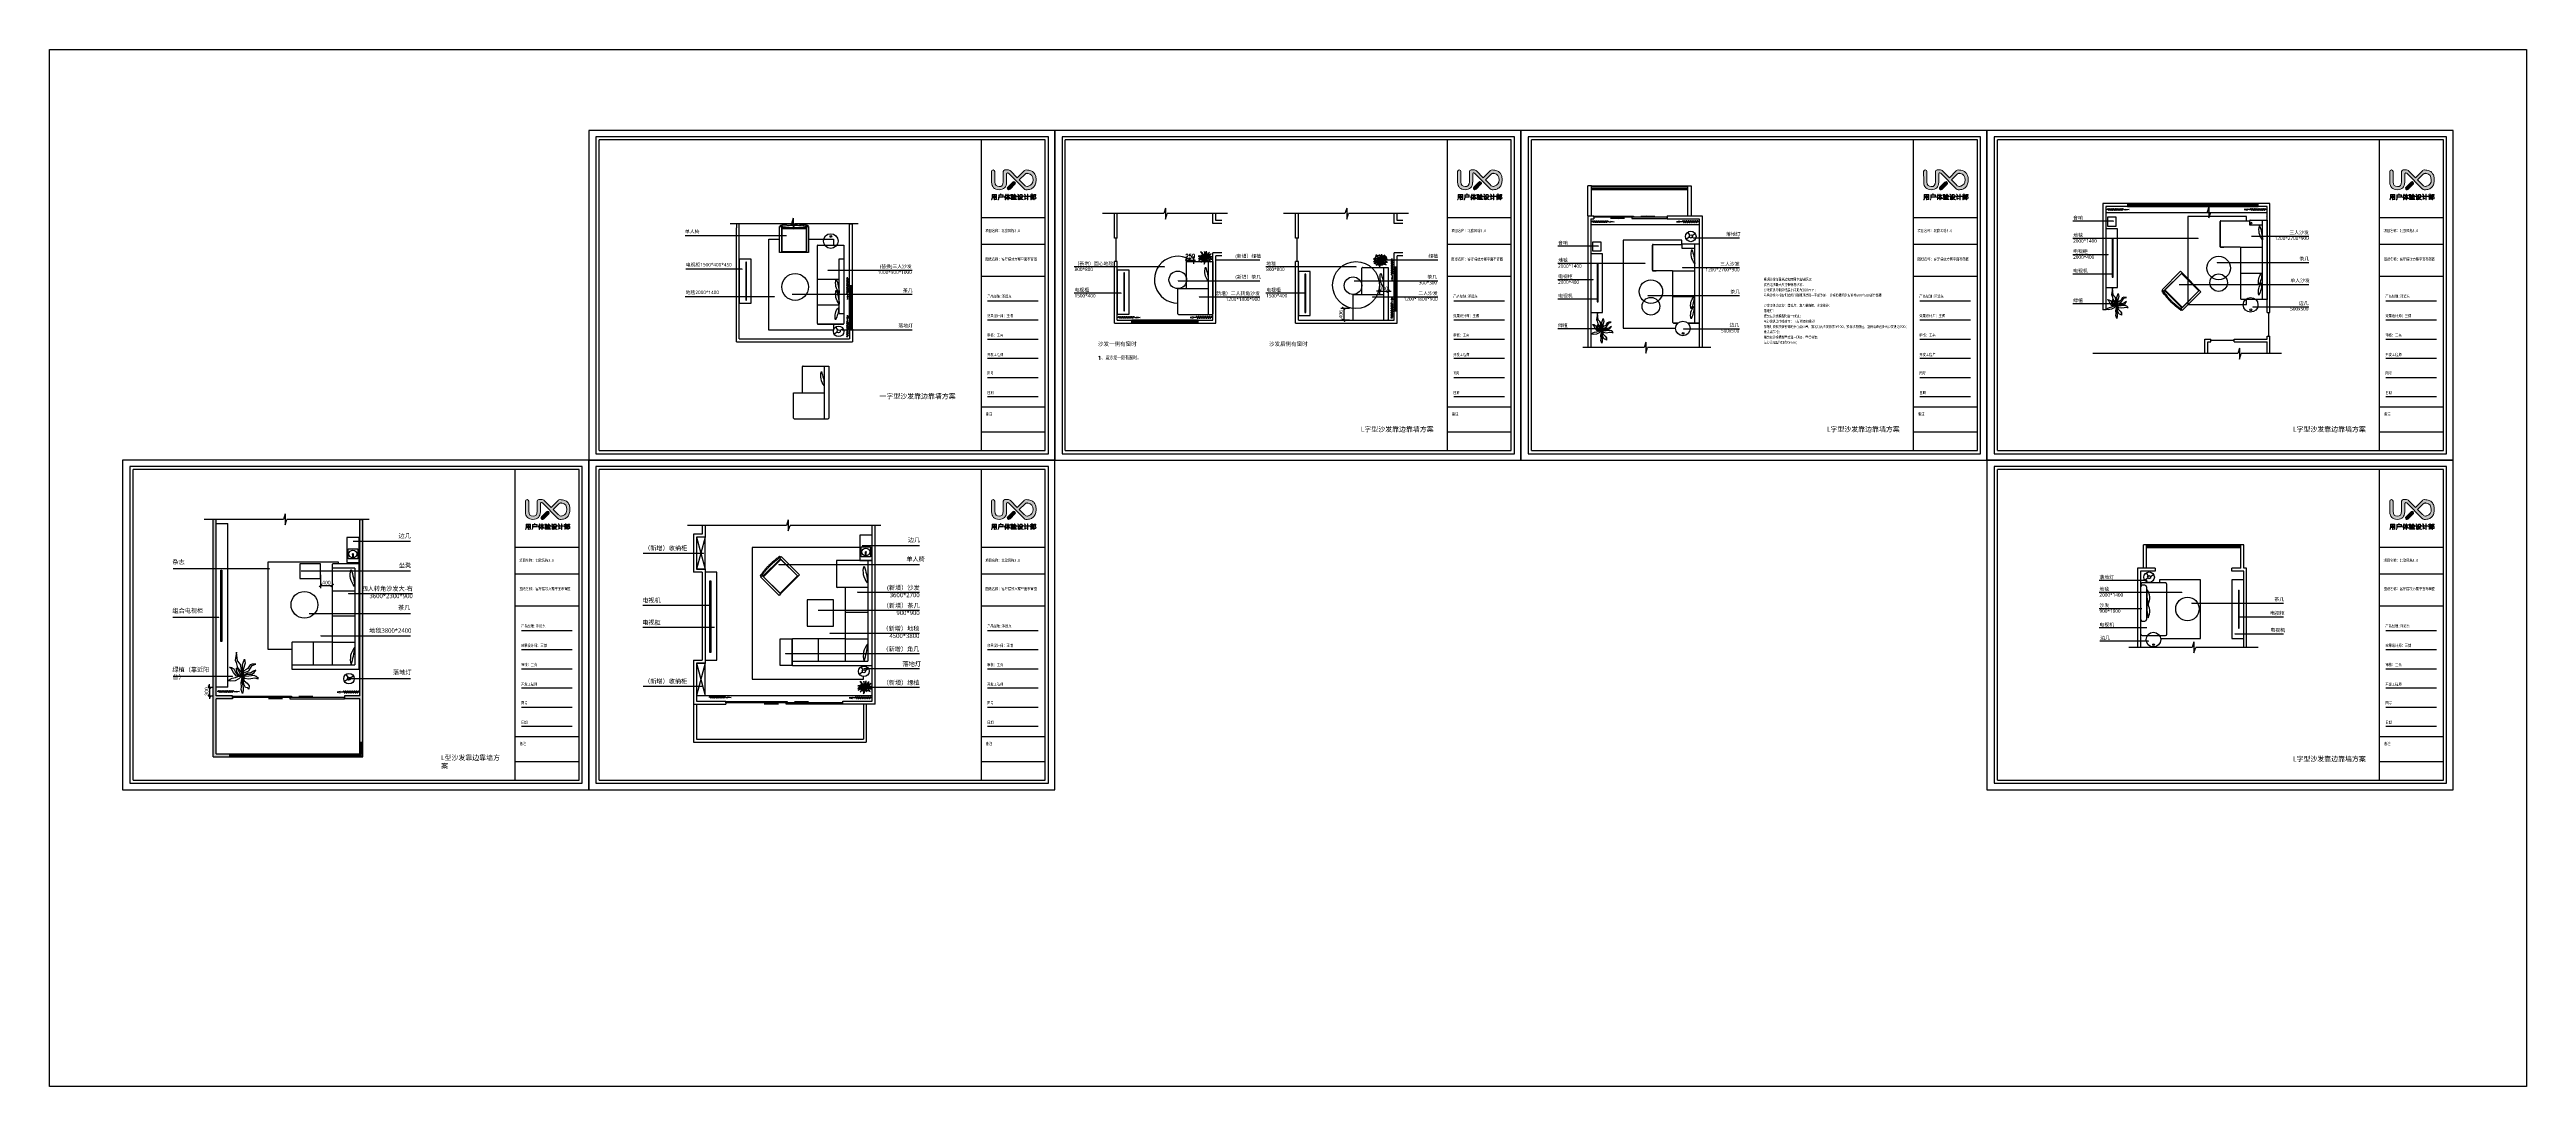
# Model space of a CAD drawing. Extents: x 96704 to 336282, y 34580 to 122302.
# Drawn here: x 251742 to 336282, y 71964 to 107343 of the extents above; entities that cross this region are included whole.
import ezdxf

# ---------------------------------------------------------------- set-up
doc = ezdxf.new("R2010")
doc.units = 0
doc.header["$LTSCALE"] = 1000
doc.header["$MEASUREMENT"] = 0
for name, color, linetype in [('_U+56FE_U+5C42 1', 7, 'Continuous'), ('A-rc 混凝土墙', 255, 'Continuous'), ('A-WINDOW-门窗', 153, 'Continuous'), ('FF-PLANTS', 86, 'Continuous'), ('PM-家具', 146, 'Continuous'), ('PUB_DIM', 3, 'Continuous'), ('PUB_TEXT', 7, 'Continuous'), ('WINDOW', 4, 'Continuous'), ('活动家具', 7, 'Continuous')]:
    doc.layers.add(name, color=color, linetype=linetype)
doc.styles.add('_TCH_DIM', font='SIMPLEX', dxfattribs={"bigfont": 'GBCBIG'})
doc.styles.add('_TCH_DIM_T3', font='SIMPLEX', dxfattribs={"width": 0.705882, "bigfont": 'GBCBIG'})
doc.styles.add('ar', font='arial.ttf')
doc.styles.get("Standard").update_dxf_attribs({"font": 'gbenor.shx', "bigfont": 'gbcbig.shx'})
doc.styles.add('WJ', font='', dxfattribs={"width": 0.8, "height": 135})
doc.styles.get('WJ').set_extended_font_data('FangSong_GB2312')
doc.dimstyles.new('1-50', dxfattribs={"dimscale": 50, "dimtxt": 2.5, "dimasz": 2, "dimexe": 2, "dimexo": 2.5, "dimgap": 0.6, "dimtad": 1, "dimdec": 0, "dimrnd": 0.005, "dimzin": 0, "dimdsep": 46, "dimtxsty": 'ar', "dimblk": 'ARCHTICK', "dimcen": 0.125, "dimclrd": 44, "dimclre": 44, "dimclrt": 50, "dimadec": 0, "dimazin": 0, "dimtfac": 1, "dimtdec": 0, "dimtix": 1, "dimtmove": 1, "dimatfit": 3, "dimldrblk": 'DOT', "dimfxl": 1, "dimtvp": 1, "dimtolj": 1, "dimtzin": 0, "dimarcsym": 0})
doc.dimstyles.new('_TCH_ARCH&&50', dxfattribs={"dimtxt": 148.75, "dimasz": 50, "dimexe": 125, "dimexo": 150, "dimgap": 63.125, "dimtad": 1, "dimdec": 0, "dimzin": 0, "dimdsep": 46, "dimtxsty": '_TCH_DIM_T3', "dimblk": 'ARCHTICK', "dimcen": 0.09, "dimclrt": 7, "dimazin": 2, "dimtfac": 1, "dimtdec": 0, "dimtix": 1, "dimtmove": 2, "dimatfit": 3, "dimfxl": 50, "dimtolj": 1, "dimtzin": 0, "dimarcsym": 0})
doc.dimstyles.new('ISO-25', dxfattribs={"dimtxt": 2.5, "dimasz": 2.5, "dimexe": 1.25, "dimexo": 0.625, "dimtad": 1, "dimtxsty": 'Standard', "dimcen": 2.5, "dimadec": 0, "dimazin": 0, "dimtfac": 1, "dimtmove": 0, "dimatfit": 3, "dimfxl": 1, "dimarcsym": 0})
pattern_1 = [(225, (374324.934, 113743.322), (17.6776695, -17.6776695), []), (230, (374324.934, 113743.32), (-71.726018, 6.275213), [7.5, -82.5]), (175, (374324.934, 113743.32), (13.875133, -75.219213), [6, -66]), (280.4514, (374318.96, 113743.845), (-57.85094, -68.943954), [6.37402, -70.11421]), (226.1842, (374324.93, 113723.32), (-106.724105, 16.5519), [11.25, -123.75]), (276.6356, (374316.04, 113724.7), (-93.46627, -97.41179), [9.56103, -105.1713]), (171.1842, (374324.93, 113723.32), (-93.46619, -97.41186), [9, -99]), (201, (374314.934, 113728.32), (-59.690705, 40.26189), [7.5, -82.5]), (146, (374314.934, 113728.32), (-24.331533, -72.515005), [6, -66]), (251.4514, (374309.96, 113731.68), (-84.022263, -32.25305), [6.37402, -70.11421]), (217.5, (374324.934, 113743.322), (-1.2159855, -33.2893854), [0, -65.2, 0, -67, 0, -66.25]), (187.5, (374324.934, 113743.322), (-26.306954, -39.441171), [0, -38.2, 0, -63.7, 0, -25.25]), (147.5, (374347.234, 113743.322), (-53.3822436, 2.255487), [0, -25, 0, -78, 0, -103.5]), (137.5, (374357.234, 113743.32), (-58.318617, -10.010498), [0, -32.5, 0, -51.8, 0, -73.5])]

# ---------------------------------------------------------------- blocks, each defined once
blk = doc.blocks.new('block 3')
at = {"layer": '_U+56FE_U+5C42 1'}
h = blk.add_hatch(color=251, dxfattribs=at)
h.dxf.hatch_style = 2
edge = h.paths.add_edge_path()
edge.add_spline(control_points=[(83, -166), (83.5, -166), (83.6, -165.8), (83.6, -165.4), (83.6, -165.4), (83.6, -164.2), (83.6, -164.2), (83.6, -164.2), (81.4, -164.2), (81.4, -164.2), (81.4, -164.2), (81.4, -166.4), (81.4, -166.4), (81.4, -166.4), (81, -166.4), (81, -166.4), (81, -166.4), (81, -164.2), (81, -164.2), (81, -164.2), (78.8, -164.2), (78.8, -164.2), (78.7, -165.1), (78.5, -165.8), (77.9, -166.6), (77.9, -166.6), (77.6, -166.4), (77.6, -166.4), (78.3, -165.3), (78.4, -164.8), (78.4, -163.1), (78.4, -163.1), (78.4, -160), (78.4, -160), (78.4, -160), (84, -160), (84, -160), (84, -160), (84, -165.5), (84, -165.5), (84, -166.2), (83.8, -166.3), (83.1, -166.3), (83.1, -166.3), (82.2, -166.3), (82.2, -166.3), (82.2, -166.3), (82.2, -166), (82.2, -166), (82.2, -166), (83, -166), (83, -166)], knot_values=[0, 0, 0, 0, 1, 1, 1, 2, 2, 2, 3, 3, 3, 4, 4, 4, 5, 5, 5, 6, 6, 6, 7, 7, 7, 8, 8, 8, 9, 9, 9, 10, 10, 10, 11, 11, 11, 12, 12, 12, 13, 13, 13, 14, 14, 14, 15, 15, 15, 16, 16, 16, 17, 17, 17, 17], degree=3, periodic=0)
edge = h.paths.add_edge_path()
edge.add_spline(control_points=[(78.8, -163.8), (78.8, -163.8), (81, -163.8), (81, -163.8), (81, -163.8), (81, -162.3), (81, -162.3), (81, -162.3), (78.8, -162.3), (78.8, -162.3), (78.8, -162.3), (78.8, -163.2), (78.8, -163.2), (78.8, -163.4), (78.8, -163.6), (78.8, -163.8)], knot_values=[0, 0, 0, 0, 1, 1, 1, 2, 2, 2, 3, 3, 3, 4, 4, 4, 5, 5, 5, 5], degree=3, periodic=0)
h.paths.add_polyline_path([(78.8, -161.9), (81, -161.9), (81, -160.4), (78.8, -160.4)])
h.paths.add_polyline_path([(81.4, -160.4), (81.4, -161.9), (83.6, -161.9), (83.6, -160.4)])
h.paths.add_polyline_path([(81.4, -163.8), (83.6, -163.8), (83.6, -162.3), (81.4, -162.3)])
h = blk.add_hatch(color=251, dxfattribs=at)
h.dxf.hatch_style = 2
edge = h.paths.add_edge_path()
edge.add_spline(control_points=[(89.7, -160.5), (89.7, -160.5), (92, -160.5), (92, -160.5), (92, -160.5), (92, -163.3), (92, -163.3), (92, -163.3), (86.9, -163.3), (86.9, -163.3), (86.8, -164.8), (86.6, -165.5), (85.9, -166.6), (85.9, -166.6), (85.5, -166.4), (85.5, -166.4), (86.3, -165.2), (86.5, -164.5), (86.5, -162.5), (86.5, -162.5), (86.5, -160.5), (86.5, -160.5), (86.5, -160.5), (89.3, -160.5), (89.3, -160.5), (89.3, -160.5), (88.7, -159.4), (88.7, -159.4), (88.7, -159.4), (89.1, -159.3), (89.1, -159.3), (89.1, -159.3), (89.7, -160.5), (89.7, -160.5)], knot_values=[0, 0, 0, 0, 1, 1, 1, 2, 2, 2, 3, 3, 3, 4, 4, 4, 5, 5, 5, 6, 6, 6, 7, 7, 7, 8, 8, 8, 9, 9, 9, 10, 10, 10, 11, 11, 11, 11], degree=3, periodic=0)
edge = h.paths.add_edge_path()
edge.add_spline(control_points=[(86.9, -162.9), (86.9, -162.9), (91.6, -162.9), (91.6, -162.9), (91.6, -162.9), (91.6, -160.9), (91.6, -160.9), (91.6, -160.9), (86.9, -160.9), (86.9, -160.9), (86.9, -160.9), (86.9, -162.4), (86.9, -162.4), (86.9, -162.6), (86.9, -162.8), (86.9, -162.9)], knot_values=[0, 0, 0, 0, 1, 1, 1, 2, 2, 2, 3, 3, 3, 4, 4, 4, 5, 5, 5, 5], degree=3, periodic=0)
h = blk.add_hatch(color=251, dxfattribs=at)
h.dxf.hatch_style = 2
edge = h.paths.add_edge_path()
edge.add_spline(control_points=[(94.5, -162.1), (94.2, -162.6), (93.9, -163.1), (93.5, -163.5), (93.5, -163.5), (93.4, -163.1), (93.4, -163.1), (94, -162.2), (94.7, -160.9), (95.1, -159.5), (95.1, -159.5), (95.5, -159.5), (95.5, -159.5), (95.3, -160.2), (95.1, -160.7), (94.8, -161.3), (94.8, -161.3), (94.8, -166.5), (94.8, -166.5), (94.8, -166.5), (94.5, -166.5), (94.5, -166.5), (94.5, -166.5), (94.5, -162.1), (94.5, -162.1)], knot_values=[0, 0, 0, 0, 1, 1, 1, 2, 2, 2, 3, 3, 3, 4, 4, 4, 5, 5, 5, 6, 6, 6, 7, 7, 7, 8, 8, 8, 8], degree=3, periodic=0)
edge = h.paths.add_edge_path()
edge.add_spline(control_points=[(97.7, -165.1), (97.7, -165.1), (96.2, -165.1), (96.2, -165.1), (96.2, -165.1), (96.2, -164.8), (96.2, -164.8), (96.2, -164.8), (97.7, -164.8), (97.7, -164.8), (97.7, -164.8), (97.7, -161.5), (97.7, -161.5), (97.2, -162.8), (96.4, -164), (95.3, -165.1), (95.3, -165.1), (95, -164.8), (95, -164.8), (96.2, -163.7), (96.9, -162.6), (97.5, -161.2), (97.5, -161.2), (95.5, -161.2), (95.5, -161.2), (95.5, -161.2), (95.5, -160.9), (95.5, -160.9), (95.5, -160.9), (97.7, -160.9), (97.7, -160.9), (97.7, -160.9), (97.7, -159.4), (97.7, -159.4), (97.7, -159.4), (98.1, -159.4), (98.1, -159.4), (98.1, -159.4), (98.1, -160.9), (98.1, -160.9), (98.1, -160.9), (100.5, -160.9), (100.5, -160.9), (100.5, -160.9), (100.5, -161.2), (100.5, -161.2), (100.5, -161.2), (98.3, -161.2), (98.3, -161.2), (98.8, -162.6), (99.7, -163.8), (100.8, -164.8), (100.8, -164.8), (100.5, -165.1), (100.5, -165.1), (99.4, -164.1), (98.6, -162.8), (98.1, -161.4), (98.1, -161.4), (98.1, -164.8), (98.1, -164.8), (98.1, -164.8), (99.5, -164.8), (99.5, -164.8), (99.5, -164.8), (99.5, -165.1), (99.5, -165.1), (99.5, -165.1), (98.1, -165.1), (98.1, -165.1), (98.1, -165.1), (98.1, -166.6), (98.1, -166.6), (98.1, -166.6), (97.7, -166.6), (97.7, -166.6), (97.7, -166.6), (97.7, -165.1), (97.7, -165.1)], knot_values=[0, 0, 0, 0, 1, 1, 1, 2, 2, 2, 3, 3, 3, 4, 4, 4, 5, 5, 5, 6, 6, 6, 7, 7, 7, 8, 8, 8, 9, 9, 9, 10, 10, 10, 11, 11, 11, 12, 12, 12, 13, 13, 13, 14, 14, 14, 15, 15, 15, 16, 16, 16, 17, 17, 17, 18, 18, 18, 19, 19, 19, 20, 20, 20, 21, 21, 21, 22, 22, 22, 23, 23, 23, 24, 24, 24, 25, 25, 25, 26, 26, 26, 26], degree=3, periodic=0)
h = blk.add_hatch(color=251, dxfattribs=at)
h.dxf.hatch_style = 2
edge = h.paths.add_edge_path()
edge.add_spline(control_points=[(101.3, -164.8), (101.3, -164.8), (101.3, -164.5), (101.3, -164.5), (101.6, -164.5), (103, -164.2), (103.2, -164.2), (103.2, -164.2), (103.2, -164.5), (103.2, -164.5), (103.1, -164.5), (101.6, -164.8), (101.3, -164.8)], knot_values=[0, 0, 0, 0, 1, 1, 1, 2, 2, 2, 3, 3, 3, 4, 4, 4, 4], degree=3, periodic=0)
edge = h.paths.add_edge_path()
edge.add_spline(control_points=[(102.7, -165.9), (103.3, -165.9), (103.4, -165.8), (103.4, -165.3), (103.4, -165.3), (103.5, -163.2), (103.5, -163.2), (103.5, -163.2), (101.9, -163.2), (101.9, -163.2), (101.9, -163.2), (102, -160.7), (102, -160.7), (102, -160.7), (102.3, -160.7), (102.3, -160.7), (102.3, -160.7), (102.2, -162.9), (102.2, -162.9), (102.2, -162.9), (103.2, -162.9), (103.2, -162.9), (103.2, -162.9), (103.4, -160.2), (103.4, -160.2), (103.4, -160.2), (101.5, -160.2), (101.5, -160.2), (101.5, -160.2), (101.5, -159.9), (101.5, -159.9), (101.5, -159.9), (103.7, -159.9), (103.7, -159.9), (103.7, -159.9), (103.5, -162.9), (103.5, -162.9), (103.5, -162.9), (103.9, -162.9), (103.9, -162.9), (103.8, -163.5), (103.8, -164.7), (103.8, -165.4), (103.7, -166.1), (103.5, -166.2), (102.8, -166.2), (102.8, -166.2), (102, -166.2), (102, -166.2), (102, -166.2), (102, -165.9), (102, -165.9), (102, -165.9), (102.7, -165.9), (102.7, -165.9)], knot_values=[0, 0, 0, 0, 1, 1, 1, 2, 2, 2, 3, 3, 3, 4, 4, 4, 5, 5, 5, 6, 6, 6, 7, 7, 7, 8, 8, 8, 9, 9, 9, 10, 10, 10, 11, 11, 11, 12, 12, 12, 13, 13, 13, 14, 14, 14, 15, 15, 15, 16, 16, 16, 17, 17, 17, 18, 18, 18, 18], degree=3, periodic=0)
edge = h.paths.add_edge_path()
edge.add_spline(control_points=[(106.3, -159.9), (105.7, -160.9), (105, -161.7), (104, -162.4), (104, -162.4), (103.8, -162.2), (103.8, -162.2), (104.8, -161.4), (105.6, -160.5), (106.1, -159.5), (106.1, -159.5), (106.5, -159.5), (106.5, -159.5), (107, -160.6), (107.7, -161.4), (108.7, -162.2), (108.7, -162.2), (108.5, -162.4), (108.5, -162.4), (107.5, -161.7), (106.8, -160.9), (106.3, -159.9)], knot_values=[0, 0, 0, 0, 1, 1, 1, 2, 2, 2, 3, 3, 3, 4, 4, 4, 5, 5, 5, 6, 6, 6, 7, 7, 7, 7], degree=3, periodic=0)
edge = h.paths.add_edge_path()
edge.add_spline(control_points=[(107, -165.7), (107, -165.7), (108.5, -165.7), (108.5, -165.7), (108.5, -165.7), (108.5, -166.1), (108.5, -166.1), (108.5, -166.1), (104, -166.1), (104, -166.1), (104, -166.1), (104, -165.7), (104, -165.7), (104, -165.7), (106.7, -165.7), (106.7, -165.7), (107, -164.9), (107.4, -163.7), (107.7, -162.9), (107.7, -162.9), (108, -163), (108, -163), (107.7, -163.7), (107.3, -164.9), (107, -165.7)], knot_values=[0, 0, 0, 0, 1, 1, 1, 2, 2, 2, 3, 3, 3, 4, 4, 4, 5, 5, 5, 6, 6, 6, 7, 7, 7, 8, 8, 8, 8], degree=3, periodic=0)
edge = h.paths.add_edge_path()
edge.add_spline(control_points=[(104.5, -162.9), (104.5, -162.9), (104.8, -162.9), (104.8, -162.9), (104.9, -163.4), (105.3, -164.5), (105.4, -165.1), (105.4, -165.1), (105.1, -165.2), (105.1, -165.2), (105, -164.6), (104.6, -163.5), (104.5, -162.9)], knot_values=[0, 0, 0, 0, 1, 1, 1, 2, 2, 2, 3, 3, 3, 4, 4, 4, 4], degree=3, periodic=0)
h.paths.add_polyline_path([(104.8, -162.4), (104.8, -162), (107.8, -162), (107.8, -162.4)])
edge = h.paths.add_edge_path()
edge.add_spline(control_points=[(105.8, -162.9), (105.8, -162.9), (106.1, -162.8), (106.1, -162.8), (106.2, -163.3), (106.5, -164.3), (106.6, -164.8), (106.6, -164.8), (106.3, -164.9), (106.3, -164.9), (106.2, -164.4), (105.9, -163.4), (105.8, -162.9)], knot_values=[0, 0, 0, 0, 1, 1, 1, 2, 2, 2, 3, 3, 3, 4, 4, 4, 4], degree=3, periodic=0)
h = blk.add_hatch(color=251, dxfattribs=at)
h.dxf.hatch_style = 2
edge = h.paths.add_edge_path()
edge.add_spline(control_points=[(110.5, -166.3), (110.5, -166.3), (110.2, -166), (110.2, -166), (110.5, -165.8), (110.5, -165.7), (110.5, -165.5), (110.5, -165.5), (110.5, -162.4), (110.5, -162.4), (110.5, -162.4), (109.3, -162.4), (109.3, -162.4), (109.3, -162.4), (109.3, -162.1), (109.3, -162.1), (109.3, -162.1), (110.9, -162.1), (110.9, -162.1), (110.9, -162.1), (110.9, -165.5), (110.9, -165.5), (110.9, -165.5), (112.1, -164.6), (112.1, -164.6), (112.1, -164.6), (112.2, -164.9), (112.2, -164.9), (112.1, -165), (111.2, -165.7), (110.5, -166.3)], knot_values=[0, 0, 0, 0, 1, 1, 1, 2, 2, 2, 3, 3, 3, 4, 4, 4, 5, 5, 5, 6, 6, 6, 7, 7, 7, 8, 8, 8, 9, 9, 9, 10, 10, 10, 10], degree=3, periodic=0)
edge = h.paths.add_edge_path()
edge.add_spline(control_points=[(110, -159.8), (110, -159.8), (110.3, -159.6), (110.3, -159.6), (110.7, -159.9), (111.3, -160.6), (111.6, -161), (111.6, -161), (111.2, -161.3), (111.2, -161.3), (111, -160.9), (110.3, -160.2), (110, -159.8)], knot_values=[0, 0, 0, 0, 1, 1, 1, 2, 2, 2, 3, 3, 3, 4, 4, 4, 4], degree=3, periodic=0)
edge = h.paths.add_edge_path()
edge.add_spline(control_points=[(115.8, -162.7), (115.8, -162.7), (115.8, -163.1), (115.8, -163.1), (115.5, -163.8), (115.1, -164.5), (114.4, -165.1), (115, -165.5), (115.7, -165.8), (116.6, -166.1), (116.6, -166.1), (116.4, -166.5), (116.4, -166.5), (115.5, -166.1), (114.7, -165.8), (114.1, -165.3), (113.4, -165.8), (112.7, -166.2), (111.6, -166.5), (111.6, -166.5), (111.4, -166.2), (111.4, -166.2), (112.4, -165.8), (113.2, -165.5), (113.8, -165.1), (113.1, -164.5), (112.7, -163.9), (112.4, -163.2), (112.4, -163.2), (112.6, -163.1), (112.6, -163.1), (112.6, -163.1), (111.9, -163.1), (111.9, -163.1), (111.9, -163.1), (111.9, -162.7), (111.9, -162.7), (111.9, -162.7), (115.8, -162.7), (115.8, -162.7)], knot_values=[0, 0, 0, 0, 1, 1, 1, 2, 2, 2, 3, 3, 3, 4, 4, 4, 5, 5, 5, 6, 6, 6, 7, 7, 7, 8, 8, 8, 9, 9, 9, 10, 10, 10, 11, 11, 11, 12, 12, 12, 13, 13, 13, 13], degree=3, periodic=0)
edge = h.paths.add_edge_path()
edge.add_spline(control_points=[(115.7, -162), (115.2, -162), (115, -161.9), (115, -161.4), (115, -161.4), (115, -160.3), (115, -160.3), (115, -160.3), (113.2, -160.3), (113.2, -160.3), (113.2, -160.3), (113.2, -160.8), (113.2, -160.8), (113.2, -161.4), (112.9, -162), (112.1, -162.4), (112.1, -162.4), (111.8, -162.2), (111.8, -162.2), (112.6, -161.7), (112.8, -161.3), (112.8, -160.7), (112.8, -160.7), (112.8, -160), (112.8, -160), (112.8, -160), (115.3, -160), (115.3, -160), (115.3, -160), (115.3, -161.2), (115.3, -161.2), (115.3, -161.6), (115.5, -161.6), (115.8, -161.6), (115.8, -161.6), (116.6, -161.6), (116.6, -161.6), (116.6, -161.6), (116.5, -162), (116.5, -162), (116.5, -162), (115.7, -162), (115.7, -162)], knot_values=[0, 0, 0, 0, 1, 1, 1, 2, 2, 2, 3, 3, 3, 4, 4, 4, 5, 5, 5, 6, 6, 6, 7, 7, 7, 8, 8, 8, 9, 9, 9, 10, 10, 10, 11, 11, 11, 12, 12, 12, 13, 13, 13, 14, 14, 14, 14], degree=3, periodic=0)
edge = h.paths.add_edge_path()
edge.add_spline(control_points=[(114.1, -164.8), (114.7, -164.3), (115.2, -163.7), (115.4, -163.1), (115.4, -163.1), (112.7, -163.1), (112.7, -163.1), (113, -163.8), (113.5, -164.3), (114.1, -164.8)], knot_values=[0, 0, 0, 0, 1, 1, 1, 2, 2, 2, 3, 3, 3, 3], degree=3, periodic=0)
h = blk.add_hatch(color=251, dxfattribs=at)
h.dxf.hatch_style = 2
edge = h.paths.add_edge_path()
edge.add_spline(control_points=[(118.5, -166.2), (118.5, -166.2), (118.3, -166), (118.3, -166), (118.6, -165.8), (118.6, -165.7), (118.6, -165.5), (118.6, -165.5), (118.6, -162.4), (118.6, -162.4), (118.6, -162.4), (117.3, -162.4), (117.3, -162.4), (117.3, -162.4), (117.3, -162), (117.3, -162), (117.3, -162), (119, -162), (119, -162), (119, -162), (119, -165.4), (119, -165.4), (119, -165.4), (120.5, -164.3), (120.5, -164.3), (120.5, -164.3), (120.7, -164.6), (120.7, -164.6), (120.4, -164.8), (119.3, -165.6), (118.5, -166.2)], knot_values=[0, 0, 0, 0, 1, 1, 1, 2, 2, 2, 3, 3, 3, 4, 4, 4, 5, 5, 5, 6, 6, 6, 7, 7, 7, 8, 8, 8, 9, 9, 9, 10, 10, 10, 10], degree=3, periodic=0)
edge = h.paths.add_edge_path()
edge.add_spline(control_points=[(118.1, -159.7), (118.1, -159.7), (118.4, -159.5), (118.4, -159.5), (118.7, -159.9), (119.3, -160.7), (119.6, -161.1), (119.6, -161.1), (119.3, -161.3), (119.3, -161.3), (119, -160.9), (118.4, -160.1), (118.1, -159.7)], knot_values=[0, 0, 0, 0, 1, 1, 1, 2, 2, 2, 3, 3, 3, 4, 4, 4, 4], degree=3, periodic=0)
h.paths.add_polyline_path([(122, -162.6), (119.8, -162.6), (119.8, -162.2), (122, -162.2), (122, -159.4), (122.4, -159.4), (122.4, -162.2), (124.6, -162.2), (124.6, -162.6), (122.4, -162.6), (122.4, -166.6), (122, -166.6)])
h = blk.add_hatch(color=251, dxfattribs=at)
h.dxf.hatch_style = 2
edge = h.paths.add_edge_path()
edge.add_spline(control_points=[(128.1, -162.3), (128.1, -162.3), (129.5, -162.3), (129.5, -162.3), (129.5, -162.3), (129.5, -162.7), (129.5, -162.7), (129.5, -162.7), (125.3, -162.7), (125.3, -162.7), (125.3, -162.7), (125.3, -162.3), (125.3, -162.3), (125.3, -162.3), (127.7, -162.3), (127.7, -162.3), (127.9, -161.9), (128.2, -161.4), (128.3, -161), (128.3, -161), (128.6, -161.1), (128.6, -161.1), (128.5, -161.5), (128.3, -161.9), (128.1, -162.3)], knot_values=[0, 0, 0, 0, 1, 1, 1, 2, 2, 2, 3, 3, 3, 4, 4, 4, 5, 5, 5, 6, 6, 6, 7, 7, 7, 8, 8, 8, 8], degree=3, periodic=0)
h.paths.add_polyline_path([(125.5, -160.7), (125.5, -160.4), (129.2, -160.4), (129.2, -160.7)])
h.paths.add_polyline_path([(126, -163.6), (128.8, -163.6), (128.8, -165.8), (126.3, -165.8), (126.3, -166.4), (126, -166.4)])
edge = h.paths.add_edge_path()
edge.add_spline(control_points=[(126.1, -161.1), (126.1, -161.1), (126.4, -161), (126.4, -161), (126.6, -161.3), (126.8, -161.7), (127, -162), (127, -162), (126.7, -162.2), (126.7, -162.2), (126.5, -161.8), (126.3, -161.5), (126.1, -161.1)], knot_values=[0, 0, 0, 0, 1, 1, 1, 2, 2, 2, 3, 3, 3, 4, 4, 4, 4], degree=3, periodic=0)
h.paths.add_polyline_path([(126.3, -165.5), (128.4, -165.5), (128.4, -163.9), (126.3, -163.9)])
edge = h.paths.add_edge_path()
edge.add_spline(control_points=[(126.9, -159.5), (126.9, -159.5), (127.3, -159.3), (127.3, -159.3), (127.5, -159.6), (127.6, -159.9), (127.8, -160.2), (127.8, -160.2), (127.4, -160.4), (127.4, -160.4), (127.3, -160.1), (127.1, -159.8), (126.9, -159.5)], knot_values=[0, 0, 0, 0, 1, 1, 1, 2, 2, 2, 3, 3, 3, 4, 4, 4, 4], degree=3, periodic=0)
edge = h.paths.add_edge_path()
edge.add_spline(control_points=[(129.9, -160), (129.9, -160), (132.2, -160), (132.2, -160), (132.2, -160), (132.2, -160.4), (132.2, -160.4), (132.2, -160.4), (131.6, -162.5), (131.6, -162.5), (132.2, -163.2), (132.4, -163.7), (132.4, -164.3), (132.4, -165.1), (132, -165.5), (131.2, -165.5), (131.2, -165.5), (130.7, -165.5), (130.7, -165.5), (130.7, -165.5), (130.6, -165.1), (130.6, -165.1), (130.6, -165.1), (131.1, -165.1), (131.1, -165.1), (131.7, -165.1), (132, -164.9), (132, -164.3), (132, -163.7), (131.8, -163.2), (131.2, -162.6), (131.2, -162.6), (131.9, -160.4), (131.9, -160.4), (131.9, -160.4), (130.3, -160.4), (130.3, -160.4), (130.3, -160.4), (130.3, -166.6), (130.3, -166.6), (130.3, -166.6), (129.9, -166.6), (129.9, -166.6), (129.9, -166.6), (129.9, -160), (129.9, -160)], knot_values=[0, 0, 0, 0, 1, 1, 1, 2, 2, 2, 3, 3, 3, 4, 4, 4, 5, 5, 5, 6, 6, 6, 7, 7, 7, 8, 8, 8, 9, 9, 9, 10, 10, 10, 11, 11, 11, 12, 12, 12, 13, 13, 13, 14, 14, 14, 15, 15, 15, 15], degree=3, periodic=0)
at = {"layer": '_U+56FE_U+5C42 1', "lineweight": 0}
for points in [[(78.8, -161.9), (81, -161.9), (81, -160.4), (78.8, -160.4), (78.8, -161.9)], [(81.4, -160.4), (81.4, -161.9), (83.6, -161.9), (83.6, -160.4), (81.4, -160.4)], [(81.4, -163.8), (83.6, -163.8), (83.6, -162.3), (81.4, -162.3), (81.4, -163.8)], [(104.8, -162.4), (104.8, -162), (107.8, -162), (107.8, -162.4), (104.8, -162.4)], [(122, -162.6), (119.8, -162.6), (119.8, -162.2), (122, -162.2), (122, -159.4), (122.4, -159.4), (122.4, -162.2), (124.6, -162.2), (124.6, -162.6), (122.4, -162.6), (122.4, -166.6), (122, -166.6), (122, -162.6)], [(125.5, -160.7), (125.5, -160.4), (129.2, -160.4), (129.2, -160.7), (125.5, -160.7)], [(126, -163.6), (128.8, -163.6), (128.8, -165.8), (126.3, -165.8), (126.3, -166.4), (126, -166.4), (126, -163.6)], [(126.3, -165.5), (128.4, -165.5), (128.4, -163.9), (126.3, -163.9), (126.3, -165.5)]]:
    blk.add_lwpolyline(points, dxfattribs=at)
for points, knots in [([(83, -166), (83.5, -166), (83.6, -165.8), (83.6, -165.4), (83.6, -165.4), (83.6, -164.2), (83.6, -164.2), (83.6, -164.2), (81.4, -164.2), (81.4, -164.2), (81.4, -164.2), (81.4, -166.4), (81.4, -166.4), (81.4, -166.4), (81, -166.4), (81, -166.4), (81, -166.4), (81, -164.2), (81, -164.2), (81, -164.2), (78.8, -164.2), (78.8, -164.2), (78.7, -165.1), (78.5, -165.8), (77.9, -166.6), (77.9, -166.6), (77.6, -166.4), (77.6, -166.4), (78.3, -165.3), (78.4, -164.8), (78.4, -163.1), (78.4, -163.1), (78.4, -160), (78.4, -160), (78.4, -160), (84, -160), (84, -160), (84, -160), (84, -165.5), (84, -165.5), (84, -166.2), (83.8, -166.3), (83.1, -166.3), (83.1, -166.3), (82.2, -166.3), (82.2, -166.3), (82.2, -166.3), (82.2, -166), (82.2, -166), (82.2, -166), (83, -166), (83, -166)], [0, 0, 0, 0, 1, 1, 1, 2, 2, 2, 3, 3, 3, 4, 4, 4, 5, 5, 5, 6, 6, 6, 7, 7, 7, 8, 8, 8, 9, 9, 9, 10, 10, 10, 11, 11, 11, 12, 12, 12, 13, 13, 13, 14, 14, 14, 15, 15, 15, 16, 16, 16, 17, 17, 17, 17]), ([(78.8, -163.8), (78.8, -163.8), (81, -163.8), (81, -163.8), (81, -163.8), (81, -162.3), (81, -162.3), (81, -162.3), (78.8, -162.3), (78.8, -162.3), (78.8, -162.3), (78.8, -163.2), (78.8, -163.2), (78.8, -163.4), (78.8, -163.6), (78.8, -163.8)], [0, 0, 0, 0, 1, 1, 1, 2, 2, 2, 3, 3, 3, 4, 4, 4, 5, 5, 5, 5]), ([(89.7, -160.5), (89.7, -160.5), (92, -160.5), (92, -160.5), (92, -160.5), (92, -163.3), (92, -163.3), (92, -163.3), (86.9, -163.3), (86.9, -163.3), (86.8, -164.8), (86.6, -165.5), (85.9, -166.6), (85.9, -166.6), (85.5, -166.4), (85.5, -166.4), (86.3, -165.2), (86.5, -164.5), (86.5, -162.5), (86.5, -162.5), (86.5, -160.5), (86.5, -160.5), (86.5, -160.5), (89.3, -160.5), (89.3, -160.5), (89.3, -160.5), (88.7, -159.4), (88.7, -159.4), (88.7, -159.4), (89.1, -159.3), (89.1, -159.3), (89.1, -159.3), (89.7, -160.5), (89.7, -160.5)], [0, 0, 0, 0, 1, 1, 1, 2, 2, 2, 3, 3, 3, 4, 4, 4, 5, 5, 5, 6, 6, 6, 7, 7, 7, 8, 8, 8, 9, 9, 9, 10, 10, 10, 11, 11, 11, 11]), ([(86.9, -162.9), (86.9, -162.9), (91.6, -162.9), (91.6, -162.9), (91.6, -162.9), (91.6, -160.9), (91.6, -160.9), (91.6, -160.9), (86.9, -160.9), (86.9, -160.9), (86.9, -160.9), (86.9, -162.4), (86.9, -162.4), (86.9, -162.6), (86.9, -162.8), (86.9, -162.9)], [0, 0, 0, 0, 1, 1, 1, 2, 2, 2, 3, 3, 3, 4, 4, 4, 5, 5, 5, 5]), ([(94.5, -162.1), (94.2, -162.6), (93.9, -163.1), (93.5, -163.5), (93.5, -163.5), (93.4, -163.1), (93.4, -163.1), (94, -162.2), (94.7, -160.9), (95.1, -159.5), (95.1, -159.5), (95.5, -159.5), (95.5, -159.5), (95.3, -160.2), (95.1, -160.7), (94.8, -161.3), (94.8, -161.3), (94.8, -166.5), (94.8, -166.5), (94.8, -166.5), (94.5, -166.5), (94.5, -166.5), (94.5, -166.5), (94.5, -162.1), (94.5, -162.1)], [0, 0, 0, 0, 1, 1, 1, 2, 2, 2, 3, 3, 3, 4, 4, 4, 5, 5, 5, 6, 6, 6, 7, 7, 7, 8, 8, 8, 8]), ([(97.7, -165.1), (97.7, -165.1), (96.2, -165.1), (96.2, -165.1), (96.2, -165.1), (96.2, -164.8), (96.2, -164.8), (96.2, -164.8), (97.7, -164.8), (97.7, -164.8), (97.7, -164.8), (97.7, -161.5), (97.7, -161.5), (97.2, -162.8), (96.4, -164), (95.3, -165.1), (95.3, -165.1), (95, -164.8), (95, -164.8), (96.2, -163.7), (96.9, -162.6), (97.5, -161.2), (97.5, -161.2), (95.5, -161.2), (95.5, -161.2), (95.5, -161.2), (95.5, -160.9), (95.5, -160.9), (95.5, -160.9), (97.7, -160.9), (97.7, -160.9), (97.7, -160.9), (97.7, -159.4), (97.7, -159.4), (97.7, -159.4), (98.1, -159.4), (98.1, -159.4), (98.1, -159.4), (98.1, -160.9), (98.1, -160.9), (98.1, -160.9), (100.5, -160.9), (100.5, -160.9), (100.5, -160.9), (100.5, -161.2), (100.5, -161.2), (100.5, -161.2), (98.3, -161.2), (98.3, -161.2), (98.8, -162.6), (99.7, -163.8), (100.8, -164.8), (100.8, -164.8), (100.5, -165.1), (100.5, -165.1), (99.4, -164.1), (98.6, -162.8), (98.1, -161.4), (98.1, -161.4), (98.1, -164.8), (98.1, -164.8), (98.1, -164.8), (99.5, -164.8), (99.5, -164.8), (99.5, -164.8), (99.5, -165.1), (99.5, -165.1), (99.5, -165.1), (98.1, -165.1), (98.1, -165.1), (98.1, -165.1), (98.1, -166.6), (98.1, -166.6), (98.1, -166.6), (97.7, -166.6), (97.7, -166.6), (97.7, -166.6), (97.7, -165.1), (97.7, -165.1)], [0, 0, 0, 0, 1, 1, 1, 2, 2, 2, 3, 3, 3, 4, 4, 4, 5, 5, 5, 6, 6, 6, 7, 7, 7, 8, 8, 8, 9, 9, 9, 10, 10, 10, 11, 11, 11, 12, 12, 12, 13, 13, 13, 14, 14, 14, 15, 15, 15, 16, 16, 16, 17, 17, 17, 18, 18, 18, 19, 19, 19, 20, 20, 20, 21, 21, 21, 22, 22, 22, 23, 23, 23, 24, 24, 24, 25, 25, 25, 26, 26, 26, 26]), ([(101.3, -164.8), (101.3, -164.8), (101.3, -164.5), (101.3, -164.5), (101.6, -164.5), (103, -164.2), (103.2, -164.2), (103.2, -164.2), (103.2, -164.5), (103.2, -164.5), (103.1, -164.5), (101.6, -164.8), (101.3, -164.8)], [0, 0, 0, 0, 1, 1, 1, 2, 2, 2, 3, 3, 3, 4, 4, 4, 4]), ([(102.7, -165.9), (103.3, -165.9), (103.4, -165.8), (103.4, -165.3), (103.4, -165.3), (103.5, -163.2), (103.5, -163.2), (103.5, -163.2), (101.9, -163.2), (101.9, -163.2), (101.9, -163.2), (102, -160.7), (102, -160.7), (102, -160.7), (102.3, -160.7), (102.3, -160.7), (102.3, -160.7), (102.2, -162.9), (102.2, -162.9), (102.2, -162.9), (103.2, -162.9), (103.2, -162.9), (103.2, -162.9), (103.4, -160.2), (103.4, -160.2), (103.4, -160.2), (101.5, -160.2), (101.5, -160.2), (101.5, -160.2), (101.5, -159.9), (101.5, -159.9), (101.5, -159.9), (103.7, -159.9), (103.7, -159.9), (103.7, -159.9), (103.5, -162.9), (103.5, -162.9), (103.5, -162.9), (103.9, -162.9), (103.9, -162.9), (103.8, -163.5), (103.8, -164.7), (103.8, -165.4), (103.7, -166.1), (103.5, -166.2), (102.8, -166.2), (102.8, -166.2), (102, -166.2), (102, -166.2), (102, -166.2), (102, -165.9), (102, -165.9), (102, -165.9), (102.7, -165.9), (102.7, -165.9)], [0, 0, 0, 0, 1, 1, 1, 2, 2, 2, 3, 3, 3, 4, 4, 4, 5, 5, 5, 6, 6, 6, 7, 7, 7, 8, 8, 8, 9, 9, 9, 10, 10, 10, 11, 11, 11, 12, 12, 12, 13, 13, 13, 14, 14, 14, 15, 15, 15, 16, 16, 16, 17, 17, 17, 18, 18, 18, 18]), ([(106.3, -159.9), (105.7, -160.9), (105, -161.7), (104, -162.4), (104, -162.4), (103.8, -162.2), (103.8, -162.2), (104.8, -161.4), (105.6, -160.5), (106.1, -159.5), (106.1, -159.5), (106.5, -159.5), (106.5, -159.5), (107, -160.6), (107.7, -161.4), (108.7, -162.2), (108.7, -162.2), (108.5, -162.4), (108.5, -162.4), (107.5, -161.7), (106.8, -160.9), (106.3, -159.9)], [0, 0, 0, 0, 1, 1, 1, 2, 2, 2, 3, 3, 3, 4, 4, 4, 5, 5, 5, 6, 6, 6, 7, 7, 7, 7]), ([(107, -165.7), (107, -165.7), (108.5, -165.7), (108.5, -165.7), (108.5, -165.7), (108.5, -166.1), (108.5, -166.1), (108.5, -166.1), (104, -166.1), (104, -166.1), (104, -166.1), (104, -165.7), (104, -165.7), (104, -165.7), (106.7, -165.7), (106.7, -165.7), (107, -164.9), (107.4, -163.7), (107.7, -162.9), (107.7, -162.9), (108, -163), (108, -163), (107.7, -163.7), (107.3, -164.9), (107, -165.7)], [0, 0, 0, 0, 1, 1, 1, 2, 2, 2, 3, 3, 3, 4, 4, 4, 5, 5, 5, 6, 6, 6, 7, 7, 7, 8, 8, 8, 8]), ([(104.5, -162.9), (104.5, -162.9), (104.8, -162.9), (104.8, -162.9), (104.9, -163.4), (105.3, -164.5), (105.4, -165.1), (105.4, -165.1), (105.1, -165.2), (105.1, -165.2), (105, -164.6), (104.6, -163.5), (104.5, -162.9)], [0, 0, 0, 0, 1, 1, 1, 2, 2, 2, 3, 3, 3, 4, 4, 4, 4]), ([(105.8, -162.9), (105.8, -162.9), (106.1, -162.8), (106.1, -162.8), (106.2, -163.3), (106.5, -164.3), (106.6, -164.8), (106.6, -164.8), (106.3, -164.9), (106.3, -164.9), (106.2, -164.4), (105.9, -163.4), (105.8, -162.9)], [0, 0, 0, 0, 1, 1, 1, 2, 2, 2, 3, 3, 3, 4, 4, 4, 4]), ([(110.5, -166.3), (110.5, -166.3), (110.2, -166), (110.2, -166), (110.5, -165.8), (110.5, -165.7), (110.5, -165.5), (110.5, -165.5), (110.5, -162.4), (110.5, -162.4), (110.5, -162.4), (109.3, -162.4), (109.3, -162.4), (109.3, -162.4), (109.3, -162.1), (109.3, -162.1), (109.3, -162.1), (110.9, -162.1), (110.9, -162.1), (110.9, -162.1), (110.9, -165.5), (110.9, -165.5), (110.9, -165.5), (112.1, -164.6), (112.1, -164.6), (112.1, -164.6), (112.2, -164.9), (112.2, -164.9), (112.1, -165), (111.2, -165.7), (110.5, -166.3)], [0, 0, 0, 0, 1, 1, 1, 2, 2, 2, 3, 3, 3, 4, 4, 4, 5, 5, 5, 6, 6, 6, 7, 7, 7, 8, 8, 8, 9, 9, 9, 10, 10, 10, 10]), ([(110, -159.8), (110, -159.8), (110.3, -159.6), (110.3, -159.6), (110.7, -159.9), (111.3, -160.6), (111.6, -161), (111.6, -161), (111.2, -161.3), (111.2, -161.3), (111, -160.9), (110.3, -160.2), (110, -159.8)], [0, 0, 0, 0, 1, 1, 1, 2, 2, 2, 3, 3, 3, 4, 4, 4, 4]), ([(115.8, -162.7), (115.8, -162.7), (115.8, -163.1), (115.8, -163.1), (115.5, -163.8), (115.1, -164.5), (114.4, -165.1), (115, -165.5), (115.7, -165.8), (116.6, -166.1), (116.6, -166.1), (116.4, -166.5), (116.4, -166.5), (115.5, -166.1), (114.7, -165.8), (114.1, -165.3), (113.4, -165.8), (112.7, -166.2), (111.6, -166.5), (111.6, -166.5), (111.4, -166.2), (111.4, -166.2), (112.4, -165.8), (113.2, -165.5), (113.8, -165.1), (113.1, -164.5), (112.7, -163.9), (112.4, -163.2), (112.4, -163.2), (112.6, -163.1), (112.6, -163.1), (112.6, -163.1), (111.9, -163.1), (111.9, -163.1), (111.9, -163.1), (111.9, -162.7), (111.9, -162.7), (111.9, -162.7), (115.8, -162.7), (115.8, -162.7)], [0, 0, 0, 0, 1, 1, 1, 2, 2, 2, 3, 3, 3, 4, 4, 4, 5, 5, 5, 6, 6, 6, 7, 7, 7, 8, 8, 8, 9, 9, 9, 10, 10, 10, 11, 11, 11, 12, 12, 12, 13, 13, 13, 13]), ([(115.7, -162), (115.2, -162), (115, -161.9), (115, -161.4), (115, -161.4), (115, -160.3), (115, -160.3), (115, -160.3), (113.2, -160.3), (113.2, -160.3), (113.2, -160.3), (113.2, -160.8), (113.2, -160.8), (113.2, -161.4), (112.9, -162), (112.1, -162.4), (112.1, -162.4), (111.8, -162.2), (111.8, -162.2), (112.6, -161.7), (112.8, -161.3), (112.8, -160.7), (112.8, -160.7), (112.8, -160), (112.8, -160), (112.8, -160), (115.3, -160), (115.3, -160), (115.3, -160), (115.3, -161.2), (115.3, -161.2), (115.3, -161.6), (115.5, -161.6), (115.8, -161.6), (115.8, -161.6), (116.6, -161.6), (116.6, -161.6), (116.6, -161.6), (116.5, -162), (116.5, -162), (116.5, -162), (115.7, -162), (115.7, -162)], [0, 0, 0, 0, 1, 1, 1, 2, 2, 2, 3, 3, 3, 4, 4, 4, 5, 5, 5, 6, 6, 6, 7, 7, 7, 8, 8, 8, 9, 9, 9, 10, 10, 10, 11, 11, 11, 12, 12, 12, 13, 13, 13, 14, 14, 14, 14]), ([(114.1, -164.8), (114.7, -164.3), (115.2, -163.7), (115.4, -163.1), (115.4, -163.1), (112.7, -163.1), (112.7, -163.1), (113, -163.8), (113.5, -164.3), (114.1, -164.8)], [0, 0, 0, 0, 1, 1, 1, 2, 2, 2, 3, 3, 3, 3]), ([(118.5, -166.2), (118.5, -166.2), (118.3, -166), (118.3, -166), (118.6, -165.8), (118.6, -165.7), (118.6, -165.5), (118.6, -165.5), (118.6, -162.4), (118.6, -162.4), (118.6, -162.4), (117.3, -162.4), (117.3, -162.4), (117.3, -162.4), (117.3, -162), (117.3, -162), (117.3, -162), (119, -162), (119, -162), (119, -162), (119, -165.4), (119, -165.4), (119, -165.4), (120.5, -164.3), (120.5, -164.3), (120.5, -164.3), (120.7, -164.6), (120.7, -164.6), (120.4, -164.8), (119.3, -165.6), (118.5, -166.2)], [0, 0, 0, 0, 1, 1, 1, 2, 2, 2, 3, 3, 3, 4, 4, 4, 5, 5, 5, 6, 6, 6, 7, 7, 7, 8, 8, 8, 9, 9, 9, 10, 10, 10, 10]), ([(118.1, -159.7), (118.1, -159.7), (118.4, -159.5), (118.4, -159.5), (118.7, -159.9), (119.3, -160.7), (119.6, -161.1), (119.6, -161.1), (119.3, -161.3), (119.3, -161.3), (119, -160.9), (118.4, -160.1), (118.1, -159.7)], [0, 0, 0, 0, 1, 1, 1, 2, 2, 2, 3, 3, 3, 4, 4, 4, 4]), ([(128.1, -162.3), (128.1, -162.3), (129.5, -162.3), (129.5, -162.3), (129.5, -162.3), (129.5, -162.7), (129.5, -162.7), (129.5, -162.7), (125.3, -162.7), (125.3, -162.7), (125.3, -162.7), (125.3, -162.3), (125.3, -162.3), (125.3, -162.3), (127.7, -162.3), (127.7, -162.3), (127.9, -161.9), (128.2, -161.4), (128.3, -161), (128.3, -161), (128.6, -161.1), (128.6, -161.1), (128.5, -161.5), (128.3, -161.9), (128.1, -162.3)], [0, 0, 0, 0, 1, 1, 1, 2, 2, 2, 3, 3, 3, 4, 4, 4, 5, 5, 5, 6, 6, 6, 7, 7, 7, 8, 8, 8, 8]), ([(126.1, -161.1), (126.1, -161.1), (126.4, -161), (126.4, -161), (126.6, -161.3), (126.8, -161.7), (127, -162), (127, -162), (126.7, -162.2), (126.7, -162.2), (126.5, -161.8), (126.3, -161.5), (126.1, -161.1)], [0, 0, 0, 0, 1, 1, 1, 2, 2, 2, 3, 3, 3, 4, 4, 4, 4]), ([(126.9, -159.5), (126.9, -159.5), (127.3, -159.3), (127.3, -159.3), (127.5, -159.6), (127.6, -159.9), (127.8, -160.2), (127.8, -160.2), (127.4, -160.4), (127.4, -160.4), (127.3, -160.1), (127.1, -159.8), (126.9, -159.5)], [0, 0, 0, 0, 1, 1, 1, 2, 2, 2, 3, 3, 3, 4, 4, 4, 4]), ([(129.9, -160), (129.9, -160), (132.2, -160), (132.2, -160), (132.2, -160), (132.2, -160.4), (132.2, -160.4), (132.2, -160.4), (131.6, -162.5), (131.6, -162.5), (132.2, -163.2), (132.4, -163.7), (132.4, -164.3), (132.4, -165.1), (132, -165.5), (131.2, -165.5), (131.2, -165.5), (130.7, -165.5), (130.7, -165.5), (130.7, -165.5), (130.6, -165.1), (130.6, -165.1), (130.6, -165.1), (131.1, -165.1), (131.1, -165.1), (131.7, -165.1), (132, -164.9), (132, -164.3), (132, -163.7), (131.8, -163.2), (131.2, -162.6), (131.2, -162.6), (131.9, -160.4), (131.9, -160.4), (131.9, -160.4), (130.3, -160.4), (130.3, -160.4), (130.3, -160.4), (130.3, -166.6), (130.3, -166.6), (130.3, -166.6), (129.9, -166.6), (129.9, -166.6), (129.9, -166.6), (129.9, -160), (129.9, -160)], [0, 0, 0, 0, 1, 1, 1, 2, 2, 2, 3, 3, 3, 4, 4, 4, 5, 5, 5, 6, 6, 6, 7, 7, 7, 8, 8, 8, 9, 9, 9, 10, 10, 10, 11, 11, 11, 12, 12, 12, 13, 13, 13, 14, 14, 14, 15, 15, 15, 15])]:
    blk.add_open_spline(points, degree=3, knots=knots, dxfattribs=at)
blk = doc.blocks.new('图框2')
at = {"layer": '_U+56FE_U+5C42 1'}
h = blk.add_hatch(color=256, dxfattribs=at)
h.dxf.hatch_style = 2
edge = h.paths.add_edge_path()
edge.add_spline(control_points=[(24322, 15641), (24301, 15704), (24269, 15758), (24227, 15802), (24185, 15847), (24134, 15881), (24072, 15905), (24011, 15928), (23903, 15948), (23814, 15949), (23814, 15949), (23813, 15949), (23813, 15949), (23812, 15949), (23812, 15949), (23812, 15949), (23811, 15949), (23809, 15949), (23808, 15949), (23808, 15949), (23808, 15949), (23808, 15949), (23771, 15948), (23737, 15934), (23711, 15911), (23710, 15910), (23710, 15910), (23709, 15909), (23709, 15909), (23705, 15905), (23705, 15905), (23705, 15905), (23705, 15905), (23704, 15904), (23704, 15904), (23326, 15526), (23326, 15526), (23326, 15526), (22953, 15899), (22953, 15899), (22951, 15900), (22950, 15902), (22948, 15903), (22945, 15906), (22942, 15909), (22940, 15911), (22907, 15940), (22869, 15947), (22846, 15949), (22846, 15949), (22844, 15949), (22844, 15949), (22843, 15949), (22843, 15949), (22843, 15949), (22843, 15949), (22840, 15949), (22840, 15949), (22837, 15949), (22835, 15949), (22835, 15949), (22835, 15949), (22835, 15949), (22835, 15949), (22835, 15949), (22659, 15949), (22659, 15949), (22659, 15949), (22659, 15949), (22659, 15949), (22659, 15949), (22658, 15949), (22658, 15949), (22608, 15949), (22568, 15908), (22568, 15858), (22568, 15858), (22568, 15858), (22568, 15858), (22567, 15855), (22567, 15852), (22567, 15849), (22567, 15849), (22570, 15311), (22570, 15311), (22568, 15112), (22478, 15044), (22342, 15043), (22207, 15046), (22106, 15108), (22106, 15311), (22106, 15311), (22106, 15333), (22106, 15333), (22106, 15333), (22106, 15859), (22106, 15859), (22106, 15859), (22106, 15860), (22106, 15861), (22104, 15910), (22065, 15949), (22015, 15949), (21966, 15949), (21926, 15910), (21925, 15861), (21925, 15860), (21925, 15859), (21925, 15859), (21925, 15859), (21925, 15858), (21925, 15858), (21925, 15858), (21925, 15858), (21925, 15858), (21925, 15858), (21925, 15858), (21925, 15858), (21925, 15858), (21927, 15333), (21927, 15333), (21927, 15333), (21927, 15333), (21927, 15333), (21927, 15333), (21927, 15311), (21927, 15311), (21927, 15305), (21927, 15299), (21927, 15294), (21927, 15294), (21927, 15286), (21927, 15286), (21927, 15286), (21927, 15286), (21927, 15286), (21936, 15025), (22078, 14870), (22337, 14870), (22602, 14870), (22739, 15023), (22748, 15286), (22748, 15286), (22749, 15286), (22749, 15286), (22749, 15286), (22749, 15315), (22749, 15315), (22749, 15315), (22749, 15333), (22749, 15333), (22749, 15333), (22749, 15732), (22749, 15732), (22749, 15732), (22749, 15732), (22749, 15732), (22749, 15733), (22749, 15734), (22749, 15735), (22749, 15756), (22761, 15775), (22779, 15784), (22780, 15785), (22781, 15785), (22783, 15786), (22783, 15786), (22783, 15786), (22783, 15786), (22789, 15789), (22797, 15791), (22805, 15791), (22834, 15791), (22853, 15766), (22853, 15766), (22853, 15766), (23701, 14918), (23701, 14918), (23702, 14917), (23703, 14916), (23704, 14916), (23730, 14889), (23765, 14872), (23805, 14871), (23805, 14871), (23805, 14870), (23805, 14870), (23894, 14869), (23994, 14885), (24058, 14908), (24122, 14930), (24176, 14970), (24220, 15015), (24264, 15060), (24298, 15117), (24320, 15186), (24343, 15254), (24355, 15334), (24355, 15426), (24355, 15506), (24344, 15577), (24322, 15641)], knot_values=[0, 0, 0, 0, 1, 1, 1, 2, 2, 2, 3, 3, 3, 4, 4, 4, 5, 5, 5, 6, 6, 6, 7, 7, 7, 8, 8, 8, 9, 9, 9, 10, 10, 10, 11, 11, 11, 12, 12, 12, 13, 13, 13, 14, 14, 14, 15, 15, 15, 16, 16, 16, 17, 17, 17, 18, 18, 18, 19, 19, 19, 20, 20, 20, 21, 21, 21, 22, 22, 22, 23, 23, 23, 24, 24, 24, 25, 25, 25, 26, 26, 26, 27, 27, 27, 28, 28, 28, 29, 29, 29, 30, 30, 30, 31, 31, 31, 32, 32, 32, 33, 33, 33, 34, 34, 34, 35, 35, 35, 36, 36, 36, 37, 37, 37, 38, 38, 38, 39, 39, 39, 40, 40, 40, 41, 41, 41, 42, 42, 42, 43, 43, 43, 44, 44, 44, 45, 45, 45, 46, 46, 46, 47, 47, 47, 48, 48, 48, 49, 49, 49, 50, 50, 50, 51, 51, 51, 52, 52, 52, 53, 53, 53, 54, 54, 54, 55, 55, 55, 56, 56, 56, 57, 57, 57, 58, 58, 58, 59, 59, 59, 60, 60, 60, 61, 61, 61, 62, 62, 62, 63, 63, 63, 64, 64, 64, 65, 65, 65, 66, 66, 66, 67, 67, 67, 67], degree=3, periodic=0)
edge = h.paths.add_edge_path()
edge.add_spline(control_points=[(23946, 15066), (23931, 15062), (23909, 15058), (23880, 15055), (23879, 15054), (23878, 15054), (23877, 15054), (23876, 15054), (23876, 15054), (23875, 15054), (23875, 15054), (23875, 15054), (23875, 15054), (23871, 15054), (23867, 15054), (23863, 15054), (23823, 15054), (23787, 15069), (23760, 15093), (23760, 15093), (23760, 15093), (23760, 15093), (23758, 15094), (23726, 15126), (23714, 15138), (23714, 15138), (23714, 15138), (23714, 15138), (23714, 15138), (23443, 15409), (23443, 15409), (23443, 15409), (23753, 15720), (23753, 15720), (23753, 15720), (23753, 15720), (23753, 15720), (23756, 15723), (23759, 15725), (23761, 15727), (23764, 15730), (23767, 15732), (23769, 15734), (23770, 15735), (23771, 15735), (23772, 15736), (23775, 15738), (23778, 15740), (23781, 15742), (23782, 15743), (23783, 15743), (23784, 15744), (23787, 15746), (23790, 15747), (23793, 15749), (23794, 15750), (23795, 15750), (23797, 15751), (23800, 15752), (23802, 15754), (23805, 15755), (23807, 15755), (23809, 15756), (23811, 15757), (23813, 15758), (23816, 15759), (23819, 15759), (23821, 15760), (23823, 15761), (23826, 15761), (23828, 15762), (23830, 15763), (23833, 15763), (23836, 15764), (23839, 15764), (23842, 15764), (23844, 15765), (23845, 15765), (23847, 15765), (23852, 15766), (23857, 15766), (23863, 15766), (23865, 15766), (23867, 15766), (23870, 15766), (23876, 15765), (23881, 15765), (23887, 15764), (23888, 15764), (23890, 15764), (23891, 15764), (23894, 15763), (23897, 15763), (23900, 15762), (23906, 15761), (23911, 15761), (23916, 15760), (23917, 15759), (23919, 15759), (23921, 15759), (23924, 15758), (23927, 15758), (23930, 15757), (24097, 15722), (24191, 15597), (24191, 15416), (24191, 15240), (24102, 15109), (23946, 15066)], knot_values=[0, 0, 0, 0, 1, 1, 1, 2, 2, 2, 3, 3, 3, 4, 4, 4, 5, 5, 5, 6, 6, 6, 7, 7, 7, 8, 8, 8, 9, 9, 9, 10, 10, 10, 11, 11, 11, 12, 12, 12, 13, 13, 13, 14, 14, 14, 15, 15, 15, 16, 16, 16, 17, 17, 17, 18, 18, 18, 19, 19, 19, 20, 20, 20, 21, 21, 21, 22, 22, 22, 23, 23, 23, 24, 24, 24, 25, 25, 25, 26, 26, 26, 27, 27, 27, 28, 28, 28, 29, 29, 29, 30, 30, 30, 31, 31, 31, 32, 32, 32, 33, 33, 33, 34, 34, 34, 35, 35, 35, 36, 36, 36, 36], degree=3, periodic=0)
h = blk.add_hatch(color=30, dxfattribs=at)
h.dxf.hatch_style = 2
edge = h.paths.add_edge_path()
edge.add_spline(control_points=[(23212, 15187), (23222, 15200), (23227, 15217), (23227, 15235), (23227, 15280), (23190, 15317), (23145, 15317), (23121, 15317), (23100, 15307), (23085, 15291), (23085, 15291), (23084, 15291), (23084, 15290), (23084, 15290), (22812, 15011), (22812, 15011), (22807, 15005), (22802, 14999), (22799, 14992), (22792, 14980), (22788, 14967), (22788, 14953), (22788, 14952), (22788, 14951), (22789, 14951), (22788, 14931), (22795, 14911), (22810, 14896), (22814, 14891), (22820, 14887), (22825, 14884), (22838, 14875), (22854, 14870), (22871, 14870), (22897, 14870), (22920, 14882), (22935, 14900), (22935, 14900), (23202, 15173), (23202, 15173), (23206, 15177), (23209, 15182), (23212, 15187)], knot_values=[0, 0, 0, 0, 1, 1, 1, 2, 2, 2, 3, 3, 3, 4, 4, 4, 5, 5, 5, 6, 6, 6, 7, 7, 7, 8, 8, 8, 9, 9, 9, 10, 10, 10, 11, 11, 11, 12, 12, 12, 13, 13, 13, 14, 14, 14, 14], degree=3, periodic=0)
at = {"color": 251}
for p, q in [((25027, 17757), (372, 17757)), ((372, 17757), (372, 493)), ((25027, 493), (25027, 17757)), ((372, 493), (25027, 493))]:
    blk.add_line(p, q, dxfattribs=at)
for p, q in [((24853, 17583), (546, 17583)), ((546, 667), (546, 17583)), ((21376, 667), (21376, 17583)), ((24853, 667), (24853, 17583)), ((21376, 13356), (24853, 13356)), ((21376, 11898), (24853, 11898)), ((21376, 10159), (24853, 10159)), ((21714, 8821), (24478, 8821)), ((21714, 7778), (24478, 7778)), ((21714, 6735), (24478, 6735)), ((21714, 5691), (24478, 5691)), ((21714, 4648), (24478, 4648)), ((21376, 3039), (24853, 3039)), ((21714, 3605), (24478, 3605)), ((21376, 1686), (24853, 1686)), ((546, 667), (24853, 667))]:
    blk.add_line(p, q)
blk.add_lwpolyline([(-25, 145), (25375, 145), (25375, 18105), (-25, 18105)], close=True)
at = {"layer": '_U+56FE_U+5C42 1', "lineweight": 0}
for points, knots in [([(24322, 15641), (24301, 15704), (24269, 15758), (24227, 15802), (24185, 15847), (24134, 15881), (24072, 15905), (24011, 15928), (23903, 15948), (23814, 15949), (23814, 15949), (23813, 15949), (23813, 15949), (23812, 15949), (23812, 15949), (23812, 15949), (23811, 15949), (23809, 15949), (23808, 15949), (23808, 15949), (23808, 15949), (23808, 15949), (23771, 15948), (23737, 15934), (23711, 15911), (23710, 15910), (23710, 15910), (23709, 15909), (23709, 15909), (23705, 15905), (23705, 15905), (23705, 15905), (23705, 15905), (23704, 15904), (23704, 15904), (23326, 15526), (23326, 15526), (23326, 15526), (22953, 15899), (22953, 15899), (22951, 15900), (22950, 15902), (22948, 15903), (22945, 15906), (22942, 15909), (22940, 15911), (22907, 15940), (22869, 15947), (22846, 15949), (22846, 15949), (22844, 15949), (22844, 15949), (22843, 15949), (22843, 15949), (22843, 15949), (22843, 15949), (22840, 15949), (22840, 15949), (22837, 15949), (22835, 15949), (22835, 15949), (22835, 15949), (22835, 15949), (22835, 15949), (22835, 15949), (22659, 15949), (22659, 15949), (22659, 15949), (22659, 15949), (22659, 15949), (22659, 15949), (22658, 15949), (22658, 15949), (22608, 15949), (22568, 15908), (22568, 15858), (22568, 15858), (22568, 15858), (22568, 15858), (22567, 15855), (22567, 15852), (22567, 15849), (22567, 15849), (22570, 15311), (22570, 15311), (22568, 15112), (22478, 15044), (22342, 15043), (22207, 15046), (22106, 15108), (22106, 15311), (22106, 15311), (22106, 15333), (22106, 15333), (22106, 15333), (22106, 15859), (22106, 15859), (22106, 15859), (22106, 15860), (22106, 15861), (22104, 15910), (22065, 15949), (22015, 15949), (21966, 15949), (21926, 15910), (21925, 15861), (21925, 15860), (21925, 15859), (21925, 15859), (21925, 15859), (21925, 15858), (21925, 15858), (21925, 15858), (21925, 15858), (21925, 15858), (21925, 15858), (21925, 15858), (21925, 15858), (21925, 15858), (21927, 15333), (21927, 15333), (21927, 15333), (21927, 15333), (21927, 15333), (21927, 15333), (21927, 15311), (21927, 15311), (21927, 15305), (21927, 15299), (21927, 15294), (21927, 15294), (21927, 15286), (21927, 15286), (21927, 15286), (21927, 15286), (21927, 15286), (21936, 15025), (22078, 14870), (22337, 14870), (22602, 14870), (22739, 15023), (22748, 15286), (22748, 15286), (22749, 15286), (22749, 15286), (22749, 15286), (22749, 15315), (22749, 15315), (22749, 15315), (22749, 15333), (22749, 15333), (22749, 15333), (22749, 15732), (22749, 15732), (22749, 15732), (22749, 15732), (22749, 15732), (22749, 15733), (22749, 15734), (22749, 15735), (22749, 15756), (22761, 15775), (22779, 15784), (22780, 15785), (22781, 15785), (22783, 15786), (22783, 15786), (22783, 15786), (22783, 15786), (22789, 15789), (22797, 15791), (22805, 15791), (22834, 15791), (22853, 15766), (22853, 15766), (22853, 15766), (23701, 14918), (23701, 14918), (23702, 14917), (23703, 14916), (23704, 14916), (23730, 14889), (23765, 14872), (23805, 14871), (23805, 14871), (23805, 14870), (23805, 14870), (23894, 14869), (23994, 14885), (24058, 14908), (24122, 14930), (24176, 14970), (24220, 15015), (24264, 15060), (24298, 15117), (24320, 15186), (24343, 15254), (24355, 15334), (24355, 15426), (24355, 15506), (24344, 15577), (24322, 15641)], [0, 0, 0, 0, 1, 1, 1, 2, 2, 2, 3, 3, 3, 4, 4, 4, 5, 5, 5, 6, 6, 6, 7, 7, 7, 8, 8, 8, 9, 9, 9, 10, 10, 10, 11, 11, 11, 12, 12, 12, 13, 13, 13, 14, 14, 14, 15, 15, 15, 16, 16, 16, 17, 17, 17, 18, 18, 18, 19, 19, 19, 20, 20, 20, 21, 21, 21, 22, 22, 22, 23, 23, 23, 24, 24, 24, 25, 25, 25, 26, 26, 26, 27, 27, 27, 28, 28, 28, 29, 29, 29, 30, 30, 30, 31, 31, 31, 32, 32, 32, 33, 33, 33, 34, 34, 34, 35, 35, 35, 36, 36, 36, 37, 37, 37, 38, 38, 38, 39, 39, 39, 40, 40, 40, 41, 41, 41, 42, 42, 42, 43, 43, 43, 44, 44, 44, 45, 45, 45, 46, 46, 46, 47, 47, 47, 48, 48, 48, 49, 49, 49, 50, 50, 50, 51, 51, 51, 52, 52, 52, 53, 53, 53, 54, 54, 54, 55, 55, 55, 56, 56, 56, 57, 57, 57, 58, 58, 58, 59, 59, 59, 60, 60, 60, 61, 61, 61, 62, 62, 62, 63, 63, 63, 64, 64, 64, 65, 65, 65, 66, 66, 66, 67, 67, 67, 67]), ([(23212, 15187), (23222, 15200), (23227, 15217), (23227, 15235), (23227, 15280), (23190, 15317), (23145, 15317), (23121, 15317), (23100, 15307), (23085, 15291), (23085, 15291), (23084, 15291), (23084, 15290), (23084, 15290), (22812, 15011), (22812, 15011), (22807, 15005), (22802, 14999), (22799, 14992), (22792, 14980), (22788, 14967), (22788, 14953), (22788, 14952), (22788, 14951), (22789, 14951), (22788, 14931), (22795, 14911), (22810, 14896), (22814, 14891), (22820, 14887), (22825, 14884), (22838, 14875), (22854, 14870), (22871, 14870), (22897, 14870), (22920, 14882), (22935, 14900), (22935, 14900), (23202, 15173), (23202, 15173), (23206, 15177), (23209, 15182), (23212, 15187)], [0, 0, 0, 0, 1, 1, 1, 2, 2, 2, 3, 3, 3, 4, 4, 4, 5, 5, 5, 6, 6, 6, 7, 7, 7, 8, 8, 8, 9, 9, 9, 10, 10, 10, 11, 11, 11, 12, 12, 12, 13, 13, 13, 14, 14, 14, 14]), ([(23946, 15066), (23931, 15062), (23909, 15058), (23880, 15055), (23879, 15054), (23878, 15054), (23877, 15054), (23876, 15054), (23876, 15054), (23875, 15054), (23875, 15054), (23875, 15054), (23875, 15054), (23871, 15054), (23867, 15054), (23863, 15054), (23823, 15054), (23787, 15069), (23760, 15093), (23760, 15093), (23760, 15093), (23760, 15093), (23758, 15094), (23726, 15126), (23714, 15138), (23714, 15138), (23714, 15138), (23714, 15138), (23714, 15138), (23443, 15409), (23443, 15409), (23443, 15409), (23753, 15720), (23753, 15720), (23753, 15720), (23753, 15720), (23753, 15720), (23756, 15723), (23759, 15725), (23761, 15727), (23764, 15730), (23767, 15732), (23769, 15734), (23770, 15735), (23771, 15735), (23772, 15736), (23775, 15738), (23778, 15740), (23781, 15742), (23782, 15743), (23783, 15743), (23784, 15744), (23787, 15746), (23790, 15747), (23793, 15749), (23794, 15750), (23795, 15750), (23797, 15751), (23800, 15752), (23802, 15754), (23805, 15755), (23807, 15755), (23809, 15756), (23811, 15757), (23813, 15758), (23816, 15759), (23819, 15759), (23821, 15760), (23823, 15761), (23826, 15761), (23828, 15762), (23830, 15763), (23833, 15763), (23836, 15764), (23839, 15764), (23842, 15764), (23844, 15765), (23845, 15765), (23847, 15765), (23852, 15766), (23857, 15766), (23863, 15766), (23865, 15766), (23867, 15766), (23870, 15766), (23876, 15765), (23881, 15765), (23887, 15764), (23888, 15764), (23890, 15764), (23891, 15764), (23894, 15763), (23897, 15763), (23900, 15762), (23906, 15761), (23911, 15761), (23916, 15760), (23917, 15759), (23919, 15759), (23921, 15759), (23924, 15758), (23927, 15758), (23930, 15757), (24097, 15722), (24191, 15597), (24191, 15416), (24191, 15240), (24102, 15109), (23946, 15066)], [0, 0, 0, 0, 1, 1, 1, 2, 2, 2, 3, 3, 3, 4, 4, 4, 5, 5, 5, 6, 6, 6, 7, 7, 7, 8, 8, 8, 9, 9, 9, 10, 10, 10, 11, 11, 11, 12, 12, 12, 13, 13, 13, 14, 14, 14, 15, 15, 15, 16, 16, 16, 17, 17, 17, 18, 18, 18, 19, 19, 19, 20, 20, 20, 21, 21, 21, 22, 22, 22, 23, 23, 23, 24, 24, 24, 25, 25, 25, 26, 26, 26, 27, 27, 27, 28, 28, 28, 29, 29, 29, 30, 30, 30, 31, 31, 31, 32, 32, 32, 33, 33, 33, 34, 34, 34, 35, 35, 35, 36, 36, 36, 36])]:
    blk.add_open_spline(points, degree=3, knots=knots, dxfattribs=at)
at = {"layer": '_U+56FE_U+5C42 1', "xscale": 44.31604225468261, "yscale": 44.31604225468261, "zscale": 44.31604225468261}
blk.add_blockref('block 3', (18485, 21702), dxfattribs=at)
at = {"attachment_point": 1, "style": 'WJ'}
for s, insert, char_height, width in [('项目名称：北欧风格3.0', (21593, 12717), 156.48, 1903.64), ('{\\fSimSun|b0|i0|c134|p2;图纸名称：客厅摆放方案平面布置图}', (21593, 11170), 156.48, 3037.95), ('{\\fSimSun|b0|i0|c134|p2;产品经理:邓远东}', (21691, 9146), 156.48, 1903.64), ('{\\fSimSun|b0|i0|c134|p2;效果设计师：王博}', (21691, 8081), 156.48, 1955.7), ('{\\fSimSun|b0|i0|c134|p2;审核：王亮}', (21691, 7030), 156.48, 936.03), ('{\\fSimSun|b0|i0|c134|p2;开发工程师}', (21691, 5965), 156.48, 936.03), ('图号', (21691, 4955), 156.5, 936.03), ('{\\fSimSun|b0|i0|c134|p2;备注}', (21616, 2734), 156.48, 1247.5), ('日期', (21691, 3890), 156.5, 936.03)]:
    blk.add_mtext(s, dxfattribs=dict(at, insert=insert, char_height=char_height, width=width))
blk = doc.blocks.new('wetghfwefw')
at = {"layer": 'A-WINDOW-门窗', "color": 9}
for p, q in [((10350, 3958), (10277, 3958)), ((10407, 3948), (10407, 3977)), ((10438, 3948), (10438, 3977)), ((10470, 3948), (10470, 3977)), ((10501, 3948), (10501, 3977)), ((10532, 3948), (10532, 3977)), ((10563, 3948), (10563, 3977)), ((10594, 3948), (10594, 3977)), ((10625, 3948), (10625, 3977)), ((10656, 3948), (10656, 3977)), ((10687, 3948), (10687, 3977)), ((10718, 3948), (10718, 3977)), ((10749, 3948), (10749, 3977)), ((10780, 3948), (10780, 3977)), ((10811, 3948), (10811, 3977)), ((10842, 3948), (10842, 3977)), ((10873, 3948), (10873, 3977)), ((10904, 3948), (10904, 3977))]:
    blk.add_line(p, q, dxfattribs=at)
for points in [[(10277, 3976), (10167, 3958), (10277, 3941)], [(10277, 3976), (10277, 3958)]]:
    blk.add_lwpolyline(points, dxfattribs=at)
for centre, radius, start, end in [((10350, 3985), 27, 270, 348.9905), ((10392, 3977), 15.5, 0, 168.9905), ((10423, 3948), 15.5, 180, 0), ((10454, 3977), 15.5, 0, 180), ((10485, 3948), 15.5, 180, 0), ((10516, 3977), 15.5, 0, 180), ((10547, 3948), 15.5, 180, 0), ((10578, 3977), 15.5, 0, 180), ((10609, 3948), 15.5, 180, 0), ((10640, 3977), 15.5, 0, 180), ((10671, 3948), 15.5, 180, 0), ((10702, 3977), 15.5, 0, 180), ((10733, 3948), 15.5, 180, 0), ((10765, 3977), 15.5, 0, 180), ((10796, 3948), 15.5, 180, 0), ((10827, 3977), 15.5, 0, 180), ((10858, 3948), 15.5, 180, 0), ((10889, 3977), 15.5, 0, 180)]:
    blk.add_arc(centre, radius, start, end, dxfattribs=at)
blk = doc.blocks.new('345668009')
for points in [[(-136112, -21623), (-136037, -21623), (-136037, -22514), (-136112, -22514)], [(-136082, -21578), (-136037, -21578), (-136037, -21623), (-136082, -21623)], [(-135197, -21579), (-135152, -21579), (-135152, -21624), (-135197, -21624)]]:
    blk.add_lwpolyline(points, close=True)
for points in [[(-135122, -22514), (-136037, -22514), (-136037, -21664)], [(-136037, -21664), (-135197, -21664), (-135197, -22516)], [(-135197, -22488), (-136037, -22488), (-136037, -21690)], [(-136037, -21690), (-135197, -21690), (-135197, -22516)], [(-135197, -22516), (-135197, -21623)], [(-135197, -21623), (-135122, -21623), (-135122, -22514)]]:
    blk.add_lwpolyline(points)
blk.add_open_spline([(-136037, -21619), (-135655, -21544), (-135197, -21619), (-135197, -21600), (-135197, -21581), (-135655, -21507), (-136037, -21581), (-136037, -21600), (-136037, -21618)], degree=2, knots=[0, 0, 0, 1, 1, 2, 2, 3, 3, 4, 4, 4])
blk = doc.blocks.new('56547665767')
for p, q in [((-128594, -22123), (-128541, -21925)), ((-128623, -22160), (-128652, -22213))]:
    blk.add_line(p, q)
for centre, radius, start, end in [((-128889, -22213), 300, 17.04726, 61.92757), ((-129539, -22682), 1078, 30.59379, 42.81731), ((-129146, -22092), 550, 357.35274, 16.78826), ((-127343, -21933), 1276, 180.04059, 189.25452), ((-128899, -21964), 360, 332.55783, 6.20097), ((-128166, -22317), 454, 127.19795, 155.66328), ((-129084, -21600), 736, 313.34256, 331.0902), ((-128784, -22425), 338, 60.72759, 97.18333), ((-128608, -21493), 636, 249.90679, 267.32064), ((-128684, -22312), 189, 87.29523, 138.36124), ((-131808, -11688), 10914, 285.86256, 286.89997), ((-128591, -22386), 259, 99.86275, 146.79384), ((-129113, -21577), 733, 294.54443, 310.38925), ((-128080, -22587), 716, 141.64931, 157.09315), ((-128974, -22027), 367, 309.79799, 340.31252), ((-128709, -22176), 109, 23.55428, 105.41672), ((-129006, -22772), 750, 58.42112, 69.07552), ((-128787, -22111), 204, 303.29318, 344.49464), ((-128029, -22540), 696, 147.38631, 158.15378), ((-128325, -22315), 306, 153.23158, 189.604), ((-128623, -22152), 6.7, 231.07794, 160.31252), ((-128805, -22224), 228, 321.34106, 16.19621), ((-128476, -22180), 109, 169.4664, 253.79794), ((-128265, -21919), 396, 217.03653, 250.1741), ((-128096, -22685), 732, 113.09082, 131.34158), ((-128443, -22435), 327, 74.09084, 114.73099), ((-128970, -22472), 500, 21.91191, 38.54288), ((-128661, -21789), 356, 283.58081, 321.39815), ((-128888, -19052), 3115, 275.8835, 279.89465), ((-128308, -21405), 799, 250.96035, 267.06467), ((-128641, -22428), 278, 29.45855, 74.8757), ((-128527, -22461), 313, 55.45623, 97.35073)]:
    blk.add_arc(centre, radius, start, end)
for points in [[(-128629, -22135), (-128579, -22143), (-128621, -22155), (-128592, -22165)], [(-128599, -22126), (-128579, -22131), (-128599, -22137), (-128579, -22142)]]:
    blk.add_solid(points)
blk = doc.blocks.new('_ArchTick')
at = {"color": 0, "linetype": 'ByBlock', "const_width": 0.4}
blk.add_lwpolyline([(-0.5, -0.5), (0.5, 0.5)], dxfattribs=at)
blk = doc.blocks.new('*D149')
at = {"layer": 'Defpoints', "color": 0, "transparency": 16777216}
for p in [(290550, 99887), (290800, 100152), (290800, 99887)]:
    blk.add_point(p, dxfattribs=at)
at = {"layer": 'PUB_DIM', "color": 0, "lineweight": -2, "transparency": 16777216}
for p, q in [((290550, 100152), (290500, 100152)), ((290550, 100037), (290550, 100277)), ((290550, 100152), (290800, 100152)), ((290800, 100037), (290800, 100277)), ((290800, 100152), (290850, 100152))]:
    blk.add_line(p, q, dxfattribs=at)
at = {"layer": 'PUB_DIM', "color": 0, "lineweight": -2, "transparency": 16777216, "xscale": 50, "yscale": 50, "zscale": 50}
blk.add_blockref('_ArchTick', (290550, 100152), dxfattribs=at)
at = {"layer": 'PUB_DIM', "color": 0, "lineweight": -2, "transparency": 16777216, "xscale": 50, "yscale": 50, "zscale": 50, "rotation": 180}
blk.add_blockref('_ArchTick', (290800, 100152), dxfattribs=at)
at = {"layer": 'PUB_DIM', "color": 7, "transparency": 16777216, "insert": (290675, 100290), "char_height": 148.8, "attachment_point": 5, "style": '_TCH_DIM_T3'}
blk.add_mtext('\\A1;250', dxfattribs=at)
blk = doc.blocks.new('3465465767')
for p, q in [((-127152, -21867), (-127145, -21987)), ((-127092, -21983), (-127152, -21867)), ((-126955, -21838), (-126903, -21912)), ((-126861, -21885), (-126955, -21838)), ((-126903, -21912), (-126843, -21998)), ((-126801, -21949), (-126861, -21885)), ((-126777, -22107), (-126801, -21949)), ((-126743, -21801), (-126759, -21870)), ((-126759, -21870), (-126720, -22058)), ((-126678, -21720), (-126743, -21801)), ((-126689, -21848), (-126678, -21769)), ((-126668, -21912), (-126689, -21848)), ((-126678, -21769), (-126678, -21720)), ((-126633, -22039), (-126668, -21912)), ((-127195, -22496), (-127486, -22563)), ((-127486, -22563), (-127201, -22580)), ((-127281, -22268), (-127147, -22228)), ((-127085, -22313), (-127281, -22268)), ((-127201, -22580), (-127127, -22542)), ((-127119, -22419), (-127195, -22496)), ((-127147, -22228), (-126920, -22268)), ((-127145, -21987), (-127109, -22058)), ((-127127, -22542), (-126997, -22490)), ((-127081, -22381), (-127119, -22419)), ((-127109, -22058), (-127039, -22092)), ((-126899, -22077), (-127092, -21983)), ((-126917, -22298), (-127085, -22313)), ((-126966, -22343), (-127081, -22381)), ((-127039, -22092), (-126973, -22114)), ((-126997, -22490), (-126938, -22441)), ((-126973, -22114), (-126924, -22182)), ((-126700, -22267), (-126966, -22343)), ((-126946, -22746), (-126943, -22674)), ((-126941, -22734), (-126946, -22746)), ((-126943, -22674), (-126910, -22588)), ((-126910, -22449), (-126941, -22520)), ((-126941, -22520), (-126892, -22505)), ((-126892, -22674), (-126941, -22734)), ((-126938, -22441), (-126808, -22325)), ((-126924, -22182), (-126871, -22253)), ((-126920, -22268), (-126700, -22267)), ((-126700, -22267), (-126917, -22298)), ((-126784, -22374), (-126910, -22449)), ((-126910, -22588), (-126805, -22520)), ((-126812, -22238), (-126899, -22077)), ((-126892, -22505), (-126794, -22479)), ((-126777, -22588), (-126892, -22674)), ((-126871, -22253), (-126700, -22267)), ((-126843, -21998), (-126819, -22107)), ((-126819, -22107), (-126700, -22267)), ((-126700, -22267), (-126812, -22238)), ((-126808, -22325), (-126700, -22267)), ((-126805, -22520), (-126734, -22471)), ((-126794, -22479), (-126756, -22434)), ((-126727, -22332), (-126784, -22374)), ((-126700, -22267), (-126777, -22107)), ((-126678, -22486), (-126777, -22588)), ((-126756, -22434), (-126717, -22385)), ((-126734, -22471), (-126678, -22389)), ((-126700, -22267), (-126727, -22332)), ((-126720, -22058), (-126692, -22193)), ((-126717, -22385), (-126700, -22267)), ((-126700, -22267), (-126633, -22190)), ((-126433, -22191), (-126700, -22267)), ((-126700, -22267), (-126547, -22191)), ((-126692, -22193), (-126700, -22267)), ((-126700, -22267), (-126472, -22250)), ((-126465, -22287), (-126700, -22267)), ((-126700, -22267), (-126661, -22400)), ((-126689, -22295), (-126585, -22381)), ((-126678, -22389), (-126689, -22295)), ((-126661, -22400), (-126678, -22486)), ((-126623, -22496), (-126661, -22419)), ((-126633, -22190), (-126633, -22039)), ((-126585, -22610), (-126623, -22496)), ((-126585, -22381), (-126509, -22496)), ((-126547, -22675), (-126585, -22610)), ((-126547, -22191), (-126471, -22077)), ((-126471, -22746), (-126547, -22675)), ((-126509, -22496), (-126471, -22648)), ((-126472, -22250), (-126317, -22201)), ((-126471, -22077), (-126395, -22000)), ((-126471, -22648), (-126471, -22746)), ((-126328, -22257), (-126465, -22287)), ((-126319, -22115), (-126433, -22191)), ((-126395, -22000), (-126280, -22000)), ((-126235, -22257), (-126328, -22257)), ((-126280, -22000), (-126319, -22038)), ((-126319, -22038), (-126319, -22115)), ((-126317, -22201), (-126197, -22184)), ((-126111, -22203), (-126235, -22257)), ((-126197, -22184), (-126111, -22203))]:
    blk.add_line(p, q)
blk = doc.blocks.new('sofa1800')
at = {"layer": 'PM-家具'}
for p, q in [((322962, 89878), (322962, 88178)), ((322962, 89798), (322962, 88678)), ((323812, 89928), (323012, 89928)), ((323112, 89848), (323012, 89848)), ((323162, 89798), (323162, 88678)), ((323862, 88178), (323862, 89878)), ((323012, 88628), (323112, 88628)), ((323012, 88128), (323812, 88128))]:
    blk.add_line(p, q, dxfattribs=at)
for points in [[(323178, 89704, 0.095562), (323222, 89194, 0.287875)], [(323178, 89247, 0.095562), (323222, 88737, 0.287875)]]:
    blk.add_lwpolyline(points, format="xyb", close=True, dxfattribs=at)
for centre, start, end in [((323012, 89878), 90, 180), ((323012, 89798), 90, 180), ((323112, 89798), 0, 90), ((323812, 89878), 0, 90), ((323012, 88678), 180, 270), ((323012, 88178), 180, 270), ((323112, 88678), 270, 0), ((323812, 88178), 270, 0)]:
    blk.add_arc(centre, 50, start, end, dxfattribs=at)
blk = doc.blocks.new('5465476767')
for p, q in [((-151868, -28178), (-151868, -29058)), ((-148275, -28158), (-151848, -28158)), ((-151718, -28308), (-148425, -28308)), ((-151718, -28308), (-151718, -29058)), ((-150941, -28308), (-150941, -28408)), ((-150941, -28408), (-150941, -29078)), ((-150087, -28308), (-150087, -28408)), ((-150087, -28408), (-150087, -29078)), ((-149195, -29078), (-149195, -28308)), ((-148425, -30458), (-148425, -28308)), ((-148275, -30438), (-148275, -28158)), ((-151848, -29078), (-149195, -29078)), ((-151848, -29078), (-151738, -29078)), ((-149195, -29078), (-149195, -30438)), ((-149195, -29078), (-148425, -29078)), ((-148525, -29713), (-149195, -29713)), ((-148425, -29713), (-148525, -29713)), ((-149175, -30458), (-148295, -30458))]:
    blk.add_line(p, q)
for points in [[(-151675, -28436, -0.083637), (-151101, -28318, -0.251952)], [(-148438, -28436, 0.083637), (-149011, -28318, 0.251952)]]:
    blk.add_lwpolyline(points, format="xyb", close=True)
for centre, start, end in [((-151848, -28178), 90, 180), ((-151848, -29058), 180, 270), ((-151848, -29058), 180, 270), ((-151738, -29058), 270, 0), ((-149175, -30438), 179.9998, 270), ((-148295, -30438), 270, 0)]:
    blk.add_arc(centre, 20, start, end)
blk = doc.blocks.new('54645765767')
for p, q in [((-132508, -22070), (-132508, -22495)), ((-131653, -22070), (-132508, -22070)), ((-132508, -22495), (-131653, -22495)), ((-131653, -22495), (-131653, -22070))]:
    blk.add_line(p, q)
for points in [[(-132111, -22125), (-131776, -22125), (-131776, -22451), (-132111, -22451)], [(-131938, -22285), (-131788, -22285), (-131788, -22294), (-131938, -22294)]]:
    blk.add_lwpolyline(points, close=True)
for centre, major_axis, ratio in [((-131940, -22289), (0, -133), 0.996211), ((-131938, -22289), (0, -14.3), 0.958156)]:
    blk.add_ellipse(centre, major_axis=major_axis, ratio=ratio)
blk = doc.blocks.new('*D164')
at = {"layer": 'A-WINDOW-门窗', "color": 3, "lineweight": -2, "transparency": 16777216}
for p, q in [((257153, 85588), (257299, 85588)), ((257199, 85588), (257199, 85688)), ((257199, 85588), (257199, 85288)), ((257153, 85288), (257299, 85288)), ((257199, 85288), (257199, 85188))]:
    blk.add_line(p, q, dxfattribs=at)
at = {"layer": 'Defpoints', "color": 0, "transparency": 16777216}
for p in [(257028, 85588), (257028, 85288), (257199, 85288)]:
    blk.add_point(p, dxfattribs=at)
at = {"layer": 'A-WINDOW-门窗', "color": 3, "lineweight": -2, "transparency": 16777216, "xscale": 100, "yscale": 100, "zscale": 100}
for p, rotation in [((257199, 85588), 270), ((257199, 85288), 90)]:
    blk.add_blockref('_ArchTick', p, dxfattribs=dict(at, rotation=rotation))
at = {"layer": 'A-WINDOW-门窗', "color": 255, "transparency": 16777216, "insert": (257105, 85438), "char_height": 125, "attachment_point": 5, "rotation": 90, "style": 'ar'}
blk.add_mtext('\\A1;300', dxfattribs=at)
blk = doc.blocks.new('_Dot')
at = {"color": 0, "linetype": 'ByBlock', "lineweight": -2}
blk.add_line((-0.5, 0), (-1, 0), dxfattribs=at)
at = {"color": 0, "linetype": 'ByBlock', "const_width": 0.5}
blk.add_lwpolyline([(-0.25, 0, 1), (0.25, 0, 1)], format="xyb", close=True, dxfattribs=at)
blk = doc.blocks.new('*D168')
at = {"layer": 'A-WINDOW-门窗', "color": 3, "lineweight": -2, "transparency": 16777216}
for p, q in [((297132, 99098), (297032, 99098)), ((297132, 99182), (297132, 98998)), ((297132, 99098), (297432, 99098)), ((297432, 99182), (297432, 98998)), ((297432, 99098), (297532, 99098))]:
    blk.add_line(p, q, dxfattribs=at)
at = {"layer": 'Defpoints', "color": 0, "transparency": 16777216}
for p in [(297132, 99307), (297432, 99307), (297432, 99098)]:
    blk.add_point(p, dxfattribs=at)
at = {"layer": 'A-WINDOW-门窗', "color": 3, "lineweight": -2, "transparency": 16777216, "xscale": 100, "yscale": 100, "zscale": 100}
blk.add_blockref('_ArchTick', (297132, 99098), dxfattribs=at)
at = {"layer": 'A-WINDOW-门窗', "color": 3, "lineweight": -2, "transparency": 16777216, "xscale": 100, "yscale": 100, "zscale": 100, "rotation": 180}
blk.add_blockref('_ArchTick', (297432, 99098), dxfattribs=at)
at = {"layer": 'A-WINDOW-门窗', "color": 255, "transparency": 16777216, "insert": (297282, 99191), "char_height": 125, "attachment_point": 5, "style": 'ar'}
blk.add_mtext('\\A1;300', dxfattribs=at)
blk = doc.blocks.new('*D169')
at = {"layer": 'A-WINDOW-门窗', "color": 3, "lineweight": -2, "transparency": 16777216}
for p, q in [((296107, 98513), (295814, 98513)), ((296107, 98107), (295814, 98107)), ((295914, 98513), (295914, 98107))]:
    blk.add_line(p, q, dxfattribs=at)
at = {"layer": 'Defpoints', "color": 0, "transparency": 16777216}
for p in [(295914, 98107), (296232, 98513), (296232, 98107)]:
    blk.add_point(p, dxfattribs=at)
at = {"layer": 'A-WINDOW-门窗', "color": 3, "lineweight": -2, "transparency": 16777216, "xscale": 100, "yscale": 100, "zscale": 100}
for p, rotation in [((295914, 98513), 90), ((295914, 98107), 270)]:
    blk.add_blockref('_ArchTick', p, dxfattribs=dict(at, rotation=rotation))
at = {"layer": 'A-WINDOW-门窗', "color": 255, "transparency": 16777216, "insert": (295820, 98310), "char_height": 125, "attachment_point": 5, "rotation": 90, "style": 'ar'}
blk.add_mtext('\\A1;406', dxfattribs=at)
blk = doc.blocks.new('*D171')
at = {"layer": 'A-WINDOW-门窗', "color": 3, "lineweight": -2, "transparency": 16777216}
for p, q in [((260991, 89418), (260991, 88960)), ((260991, 89060), (261391, 89060)), ((261391, 89418), (261391, 88960))]:
    blk.add_line(p, q, dxfattribs=at)
at = {"layer": 'Defpoints', "color": 0, "transparency": 16777216}
for p in [(260991, 89543), (261391, 89543), (261391, 89060)]:
    blk.add_point(p, dxfattribs=at)
at = {"layer": 'A-WINDOW-门窗', "color": 3, "lineweight": -2, "transparency": 16777216, "xscale": 100, "yscale": 100, "zscale": 100, "rotation": 180}
blk.add_blockref('_ArchTick', (260991, 89060), dxfattribs=at)
at = {"layer": 'A-WINDOW-门窗', "color": 3, "lineweight": -2, "transparency": 16777216, "xscale": 100, "yscale": 100, "zscale": 100}
blk.add_blockref('_ArchTick', (261391, 89060), dxfattribs=at)
at = {"layer": 'A-WINDOW-门窗', "color": 255, "transparency": 16777216, "insert": (261191, 89153), "char_height": 125, "attachment_point": 5, "style": 'ar'}
blk.add_mtext('\\A1;400', dxfattribs=at)

msp = doc.modelspace()

# ---------------------------------------------------------------- hatches: boundary and pattern name
at = {"layer": '活动家具'}
h = msp.add_hatch(dxfattribs=at)
h.set_pattern_fill('钢筋混凝土', color=251, scale=10, angle=180)
h.set_pattern_definition(pattern_1)
h.paths.add_polyline_path([(257327.1, 91312.5), (257327.1, 83215.8), (257885.7, 83215.8), (257885.7, 83315.8), (257427.1, 83315.8), (257427.1, 85187.6), (257981.5, 85187.6), (257981.5, 85287.6), (257427.1, 85287.6), (257427.1, 91312.5)])
h = msp.add_hatch(dxfattribs=at)
h.set_pattern_fill('钢筋混凝土', color=251, scale=10, angle=180)
h.set_pattern_definition(pattern_1)
h.paths.add_polyline_path([(262437.1, 91312.5), (262337.1, 91312.5), (262337.1, 85287.6), (261807.1, 85287.6), (261807.1, 85187.6), (262337.1, 85187.6), (262337.1, 83713.2), (262437.1, 83713.2)])

# ---------------------------------------------------------------- linework, layer by layer
for p, q in [((288135.8, 100906.9), (288135.8, 100106.9)), ((323011, 89644), (323011, 86944)), ((323611, 89644), (323011, 89644)), ((323211, 89644), (323211, 90444)), ((323311, 90444), (323211, 90444)), ((323311, 89644), (323311, 90344)), ((323611, 89644), (323611, 89544)), ((326231, 89544), (326231, 89644)), ((326531, 89644), (326231, 89644)), ((326631, 90444), (326531, 90444)), ((326531, 89644), (326531, 90344)), ((326631, 89644), (326631, 90444)), ((326731, 89644), (326631, 89644)), ((326731, 86944), (326731, 89644)), ((323111, 89544), (323111, 86944)), ((323611, 89544), (323111, 89544)), ((326631, 89544), (326231, 89544)), ((326631, 86944), (326631, 89544))]:
    msp.add_line(p, q)
msp.add_lwpolyline([(251742.5, 107343), (336281.5, 107343), (336281.5, 71963.5), (251742.5, 71963.5)], close=True)
at = {"layer": 'A-rc 混凝土墙'}
for p, q in [((304369.8, 102692.2), (304249.8, 102692.2)), ((279048.4, 101398.7), (279148.4, 101398.7)), ((288185.8, 100106.9), (288085.8, 100106.9)), ((288185.8, 98106.9), (288685.8, 98106.9)), ((326307.4, 97366.7), (326307.4, 97466.7)), ((257327.1, 83215.8), (257327.1, 91312.5)), ((257427.1, 85287.6), (257427.1, 91312.5)), ((262337.1, 85287.6), (262337.1, 91312.5)), ((262337.1, 91312.5), (262437.1, 91312.5)), ((262437.1, 83713.2), (262437.1, 91312.5)), ((257981.5, 85287.6), (257427.1, 85287.6)), ((257981.5, 85187.6), (257427.1, 85187.6)), ((257427.1, 83315.8), (257427.1, 85187.6)), ((257981.5, 85287.6), (257981.5, 85187.6)), ((262337.1, 85287.6), (261807.1, 85287.6)), ((261807.1, 85287.6), (261807.1, 85187.6)), ((262337.1, 85187.6), (261807.1, 85187.6)), ((262337.1, 83713.2), (262337.1, 85187.6)), ((262337.1, 83713.2), (262437.1, 83713.2)), ((257327.1, 83215.8), (257885.7, 83215.8)), ((257427.1, 83315.8), (257885.7, 83315.8)), ((257885.7, 83315.8), (257885.7, 83215.8))]:
    msp.add_line(p, q, dxfattribs=at)
at = {"layer": 'A-WINDOW-门窗', "color": 9}
for p, q in [((304249.8, 101672.2), (304249.8, 102692.2)), ((304369.8, 101672.2), (304369.8, 102692.2)), ((307649.8, 102692.2), (307649.8, 101672.2)), ((307649.8, 102692.2), (307769.8, 102692.2)), ((307769.8, 102692.2), (307769.8, 101672.2)), ((288085.8, 100906.9), (288085.8, 101744.2)), ((288185.8, 100906.9), (288185.8, 101744.2)), ((291450.3, 101406.9), (291450.3, 101744.2)), ((291550.3, 101506.9), (291550.3, 101744.2)), ((291751.8, 101506.9), (291550.3, 101506.9, 0)), ((294267.8, 100906.9), (294267.8, 101744.2)), ((294367.8, 100906.9), (294367.8, 101744.2)), ((297632.3, 101406.9), (297632.3, 101744.2)), ((297732.3, 101506.9), (297732.3, 101744.2)), ((297933.8, 101506.9), (297732.3, 101506.9, 0)), ((304249.8, 101672.2), (304449.8, 101672.2)), ((304249.8, 101672.2), (304249.8, 97172.2)), ((304349.8, 101572.2), (304449.8, 101572.2)), ((304349.8, 101572.2), (304349.8, 97172.2)), ((304449.8, 101672.2), (304449.8, 101572.2)), ((306949.8, 101672.2), (308149.8, 101672.2)), ((306949.8, 101672.2), (306949.8, 101572.2)), ((306949.8, 101572.2), (308049.8, 101572.2)), ((308049.8, 101572.2), (308049.8, 97172.2)), ((308149.8, 101672.2), (308149.8, 97172.2)), ((321827.4, 102086.7), (321827.4, 98456.7)), ((322667.4, 102086.7), (321827.4, 102086.7)), ((321927.4, 101986.7), (321927.4, 98456.7)), ((322667.4, 101986.7), (321927.4, 101986.7)), ((327527.4, 102086.7), (327127.4, 102086.7)), ((327427.4, 101986.7), (327127.4, 101986.7)), ((327427.4, 98366.7), (327427.4, 101986.7)), ((327527.4, 98366.7), (327527.4, 102086.7)), ((275183.9, 101398.7), (275183.9, 101259.1)), ((275183.9, 97372.7), (275183.9, 101259.1)), ((275283.9, 97472.7), (275283.9, 101398.7)), ((279048.4, 99296.8), (279048.4, 101398.7)), ((279148.4, 99296.8), (279148.4, 101398.7)), ((288185.8, 100906.9), (288085.8, 100906.9)), ((291751.8, 101406.9), (291450.3, 101406.9, 0)), ((294367.8, 100906.9), (294267.8, 100906.9)), ((294317.8, 100906.9), (294317.8, 100106.9)), ((297933.8, 101406.9), (297632.3, 101406.9, 0)), ((275283.9, 100185.7), (275283.9, 98685.7)), ((288085.8, 98006.9), (288085.8, 100106.9)), ((288185.8, 98106.9), (288185.8, 100106.9)), ((288185.8, 99815.8), (288185.8, 98315.8)), ((291450.3, 98106.9), (291450.3, 100406.9)), ((291751.8, 100406.9), (291450.3, 100406.9)), ((291550.3, 98006.9), (291550.3, 100306.9)), ((291751.8, 100306.9), (291550.3, 100306.9)), ((294267.8, 98006.9), (294267.8, 100106.9)), ((294367.8, 100106.9), (294267.8, 100106.9)), ((294367.8, 98106.9), (294367.8, 100106.9)), ((294367.8, 99766.9), (294367.8, 98266.9)), ((297632.3, 98106.9), (297632.3, 100406.9)), ((297933.8, 100406.9), (297632.3, 100406.9)), ((297632.3, 99931), (297732.3, 99931)), ((297732.3, 98006.9), (297732.3, 100306.9)), ((297933.8, 100306.9), (297732.3, 100306.9)), ((279048.4, 99296.8), (279148.4, 99296.8)), ((290950.3, 98106.9), (291450.3, 98106.9)), ((294367.8, 98106.9), (297632.3, 98106.9)), ((297632.3, 98431), (297732.3, 98431)), ((321927.4, 98456.7), (321827.4, 98456.7)), ((327427.4, 98366.7), (327527.4, 98366.7)), ((275183.9, 97372.7), (275474.5, 97372.7)), ((275283.9, 97472.7), (279048.4, 97472.7)), ((275474.5, 97372.7), (279148.4, 97372.7)), ((279048.4, 97796.8), (279148.4, 97796.8)), ((279048.4, 97796.8), (279048.4, 97472.7)), ((279148.4, 97796.8), (279148.4, 97372.7)), ((288085.8, 98006.9), (288685.8, 98006.9)), ((290950.3, 98006.9), (291550.3, 98006.9)), ((294267.8, 98006.9), (297732.3, 98006.9)), ((325307.4, 97466.7), (325507.4, 97466.7)), ((325307.4, 96966.7), (325307.4, 97466.7)), ((325407.4, 97366.7), (325507.4, 97366.7)), ((325407.4, 96966.7), (325407.4, 97366.7)), ((325507.4, 97366.7), (325507.4, 97466.7)), ((326307.4, 97466.7), (327427.4, 97466.7)), ((326307.4, 97366.7), (327427.4, 97366.7)), ((327427.4, 97466.7), (327427.4, 97566.7)), ((327427.4, 97566.7), (327527.4, 97566.7)), ((327427.4, 96966.7), (327427.4, 97366.7)), ((327527.4, 96966.7), (327527.4, 97566.7)), ((274020, 90808), (273720, 90808)), ((273720, 90808), (273720, 89508)), ((274120, 90708), (273820, 90708)), ((273820, 90708), (273820, 89608)), ((274020, 91108), (274020, 90808)), ((274120, 91108), (274120, 90708)), ((279820, 85108), (279820, 91108)), ((279920, 85008), (279920, 91108)), ((274020, 89508), (273720, 89508)), ((274120, 89608), (273820, 89608)), ((274020, 89508), (274020, 86508)), ((274120, 89608), (274120, 86408)), ((273720, 86508), (273720, 85008)), ((273720, 86508), (274020, 86508)), ((273820, 86408), (273820, 85108)), ((273820, 86408), (274120, 86408)), ((273720, 85008), (274820, 85008)), ((273720, 85008), (273720, 83708)), ((273820, 85108), (274820, 85108)), ((273820, 85008), (273820, 83808)), ((274820, 85108), (274820, 85008)), ((278820, 85008), (278820, 85108)), ((278820, 85108), (279820, 85108)), ((279920, 85008), (278820, 85008)), ((279520, 85008), (279520, 83808)), ((279620, 85008), (279620, 83708)), ((273720, 83708), (279620, 83708)), ((273820, 83808), (279520, 83808))]:
    msp.add_line(p, q, dxfattribs=at)
at = {"layer": 'PM-家具'}
for p, q in [((325827.4, 101476.7), (325827.4, 100616.7)), ((325827.4, 100616.7), (325827.4, 101476.7)), ((325847.4, 101496.7), (326827.4, 101496.7)), ((326827.4, 101496.7), (326827.4, 101366.7)), ((326847.4, 101516.7), (327427.4, 101516.7)), ((327277.4, 98816.7), (327277.4, 101516.7)), ((327427.4, 101516.7), (327427.4, 98816.7)), ((277948.4, 99752.7), (277948.4, 100652.7)), ((277968.4, 100672.7), (278848.4, 100672.7)), ((278848.4, 100672.7), (278848.4, 97992.7)), ((306449.8, 100672.2), (306449.8, 99812.2)), ((306449.8, 99812.2), (306449.8, 100672.2)), ((306469.8, 100692.2), (307449.8, 100692.2)), ((307449.8, 100692.2), (307449.8, 100562.2)), ((307469.8, 100712.2), (308049.8, 100712.2)), ((307899.8, 98012.2), (307899.8, 100712.2)), ((308049.8, 100712.2), (308049.8, 98032.2)), ((322146.6, 100880), (322146.6, 99580)), ((322176.6, 100880), (322146.6, 100880)), ((322176.6, 99580), (322176.6, 100880)), ((326827.4, 101366.7), (327277.4, 101366.7)), ((275683.9, 100185.7), (275283.9, 100185.7)), ((275503.1, 100094), (275503.1, 98794)), ((275533.1, 100094), (275503.1, 100094)), ((275533.1, 98794), (275533.1, 100094)), ((275683.9, 98685.7), (275683.9, 100185.7)), ((278698.4, 98342), (278698.4, 100202.7)), ((278698.4, 100202.7), (278848.4, 100202.7)), ((288585.8, 99815.8), (288185.8, 99815.8)), ((288585.8, 98315.8), (288585.8, 99815.8)), ((290550.3, 99186.9), (290550.3, 100086.9)), ((290570.3, 100106.9), (291450.3, 100106.9)), ((291300.3, 98306.9), (291300.3, 100106.9)), ((291450.3, 100106.9), (291450.3, 98326.9)), ((294767.8, 99766.9), (294367.8, 99766.9)), ((294767.8, 98266.9), (294767.8, 99766.9)), ((296532.3, 98986.9), (296532.3, 99886.9)), ((296552.3, 99906.9), (297432.3, 99906.9)), ((297282.3, 98106.9), (297282.3, 99906.9)), ((297432.3, 99906.9), (297432.3, 98126.9)), ((304569, 100030.6), (304569, 98730.6)), ((304599, 100030.6), (304569, 100030.6)), ((304599, 98730.6), (304599, 100030.6)), ((307129.8, 99792.2), (306469.8, 99792.2)), ((306469.8, 99792.2), (306579.8, 99792.2)), ((307129.8, 99792.2), (307899.8, 99792.2)), ((307149.8, 98032.2), (307149.8, 99792.2)), ((307449.8, 100562.2), (307899.8, 100562.2)), ((326507.4, 100596.7), (325847.4, 100596.7)), ((325847.4, 100596.7), (325957.4, 100596.7)), ((326507.4, 100596.7), (327277.4, 100596.7)), ((326527.4, 98836.7), (326527.4, 100596.7)), ((277948.4, 97992.7), (277948.4, 99752.7)), ((277948.4, 99509.7), (278698.4, 99509.7)), ((288405, 99724.2), (288405, 98424.2)), ((288435, 99724.2), (288405, 99724.2)), ((288435, 98424.2), (288435, 99724.2)), ((290250.3, 98326.9), (290250.3, 99186.9)), ((290250.3, 99186.9), (291300.3, 99186.9)), ((294587, 99675.2), (294587, 98375.2)), ((294617, 99675.2), (294587, 99675.2)), ((294617, 98375.2), (294617, 99675.2)), ((296232.3, 98126.9), (296232.3, 98986.9)), ((296232.3, 98986.9), (297282.3, 98986.9)), ((322146.6, 99580), (322176.6, 99580)), ((327177.4, 99704.9), (326527.4, 99704.9)), ((327277.4, 99704.9), (327177.4, 99704.9)), ((275283.9, 98685.7), (275683.9, 98685.7)), ((275503.1, 98794), (275533.1, 98794)), ((278698.4, 98622.4), (277948.4, 98622.4)), ((277948.4, 97992.7), (277948.4, 98102.7)), ((278698.4, 98342), (278848.4, 98342)), ((288185.8, 98315.8), (288585.8, 98315.8)), ((288405, 98424.2), (288435, 98424.2)), ((290270.3, 98306.9), (291430.3, 98306.9)), ((294367.8, 98266.9), (294767.8, 98266.9)), ((294587, 98375.2), (294617, 98375.2)), ((296252.3, 98106.9), (297412.3, 98106.9)), ((304569, 98730.6), (304599, 98730.6)), ((307799.8, 98900.5), (307149.8, 98900.5)), ((307899.8, 98900.5), (307799.8, 98900.5)), ((327427.4, 98816.7), (326547.4, 98816.7)), ((278828.4, 97972.7), (277968.4, 97972.7)), ((277968.4, 97972.7), (278828.4, 97972.7)), ((307169.8, 98012.2), (307321.6, 98012.2)), ((307321.6, 98012.2), (307169.8, 98012.2)), ((308029.8, 98012.2), (307659, 98012.2)), ((307659, 98012.2), (308029.8, 98012.2)), ((277439.5, 95625.1), (277439.5, 96525.1)), ((277459.5, 96545.1), (278339.5, 96545.1)), ((278189.5, 94745.1), (278189.5, 96545.1)), ((278339.5, 96545.1), (278339.5, 94765.1)), ((277139.5, 94765.1), (277139.5, 95625.1)), ((277139.5, 95625.1), (278189.5, 95625.1)), ((277159.5, 94745.1), (278319.5, 94745.1)), ((257427.1, 91173), (257827.1, 91173)), ((257827.1, 85587.6), (257827.1, 91173)), ((274120, 90708), (273820, 89608)), ((273820, 90708), (274120, 89608)), ((259199.2, 89869.1), (260687, 89869.1)), ((259199.2, 86869.1), (259199.2, 89869.1)), ((260687, 89869.1), (261599.2, 89869.1)), ((261599.2, 89869.1), (261599.2, 89792.9)), ((278600, 89894.6), (278600, 89007.9)), ((279800, 89914.6), (278620, 89914.6)), ((279670, 89914.6), (279670, 86471.4)), ((279820, 86321.4), (279820, 89894.6)), ((279570, 88987.9), (278620, 88987.9)), ((278900, 88987.9), (278900, 87241.4)), ((279670, 88987.9), (279570, 88987.9)), ((326450.2, 88902.3), (326450.2, 87602.3)), ((326450.2, 88902.3), (326480.2, 88902.3)), ((326480.2, 87602.3), (326480.2, 88902.3)), ((279570, 88133.2), (278900, 88133.2)), ((279670, 88133.2), (279570, 88133.2)), ((277089.2, 87221.4), (277089.2, 86341.4)), ((278900, 87241.4), (277109.2, 87241.4)), ((277989.5, 86571.4), (277989.5, 87241.4)), ((278900, 87241.4), (278900, 86471.4)), ((278900, 87241.4), (279670, 87241.4)), ((326450.2, 87602.3), (326480.2, 87602.3)), ((260011, 86869.1), (259199.2, 86869.1)), ((274120, 86408), (273820, 85308)), ((273820, 86408), (274120, 85308)), ((277089.2, 86471.4), (279670, 86471.4)), ((277109.2, 86321.4), (279820, 86321.4)), ((277989.5, 86471.4), (277989.5, 86571.4)), ((257827.1, 85587.6), (257427.1, 85587.6))]:
    msp.add_line(p, q, dxfattribs=at)
for points in [[(321977.4, 101321.7), (322277.4, 101321.7), (322277.4, 101621.7), (321977.4, 101621.7)], [(304399.8, 100472.2), (304699.8, 100472.2), (304699.8, 100772.2), (304399.8, 100772.2)], [(321927.4, 99221.7), (322327.4, 99221.7), (322327.4, 101221.7), (321927.4, 101221.7)], [(304349.8, 98372.2), (304749.8, 98372.2), (304749.8, 100372.2), (304349.8, 100372.2)], [(273820, 89608), (274120, 89608), (274120, 90708), (273820, 90708)], [(260290.8, 89292.9), (260990.8, 89292.9), (260990.8, 89792.9), (260290.8, 89792.9)], [(257583.8, 89583.9), (257623.8, 89583.9), (257623.8, 87143.9), (257583.8, 87143.9)], [(274120, 86508), (274520, 86508), (274520, 89508), (274120, 89508)], [(274276.7, 89211.7), (274316.7, 89211.7), (274316.7, 86771.7), (274276.7, 86771.7)], [(326231, 87244), (326631, 87244), (326631, 89244), (326231, 89244)], [(277600, 87664.7), (278500, 87664.7), (278500, 88564.7), (277600, 88564.7)], [(276679.2, 87241.4), (277079.2, 87241.4), (277079.2, 86321.4), (276679.2, 86321.4)], [(273820, 85308), (274120, 85308), (274120, 86408), (273820, 86408)]]:
    msp.add_lwpolyline(points, close=True, dxfattribs=at)
for points in [[(326727.4, 101496.7), (326727.4, 101646.7), (324727.4, 101646.7), (324727.4, 98646.7), (326727.4, 98646.7), (326727.4, 98816.7)], [(278501.5, 97972.7), (278501.5, 97763.6), (276297.8, 97763.6), (276297.8, 100877.7), (276658.2, 100877.7)], [(277648.2, 100877.7), (278501.5, 100877.7), (278501.5, 100672.7)], [(307449.8, 100692.2), (307449.8, 100842.2), (305449.8, 100842.2), (305449.8, 97842.2), (307240.7, 97842.2)], [(279395, 90358), (275720, 90358), (275720, 85858), (279520, 85858), (279520, 85948.7)], [(323797.1, 87244), (325161, 87244), (325161, 89244), (323761, 89244), (323761, 89144)]]:
    msp.add_lwpolyline(points, dxfattribs=at)
at = {"layer": 'PM-家具', "color": 250}
for points in [[(307713.7, 100937.4), (307606.9, 100870.6)], [(307730.7, 101011.9), (307663.9, 101118.7)], [(307805.1, 100994.9), (307912, 101061.7)], [(297391.8, 100201.7), (297325, 100308.5)], [(278628.3, 97697.9), (278521.5, 97631)], [(278645.3, 97772.3), (278578.5, 97879.1)], [(278719.8, 97755.3), (278826.6, 97822.1)], [(323357.4, 89310.2), (323250.6, 89243.4)], [(323374.4, 89384.6), (323307.5, 89491.5)], [(323448.8, 89367.6), (323555.6, 89434.5)], [(279507, 86173.7), (279440.2, 86280.5)], [(261917, 85846.7), (261810.2, 85779.9)], [(261934, 85921.2), (261867.2, 86028)], [(262008.5, 85904.2), (262115.3, 85971)], [(279490, 86099.2), (279383.2, 86032.4)], [(279581.5, 86156.7), (279688.3, 86223.5)]]:
    msp.add_lwpolyline(points, dxfattribs=at)
at = {"layer": 'PM-家具'}
for points in [[(327172.9, 101328.1, -0.083637), (327271, 100850.3, -0.251952)], [(291195.9, 99918.3, -0.083637), (291294, 99440.5, -0.251952)], [(307795.4, 100523.6, -0.083637), (307893.4, 100045.8, -0.251952)], [(278594, 99513.6, -0.083637), (278692.1, 99035.7, -0.251952)], [(278594, 99137.1, -0.083637), (278692.1, 98659.2, -0.251952)], [(297177.9, 99718.3, -0.083637), (297276, 99240.5, -0.251952)], [(307876.6, 98912.3, -0.0955618), (307774.4, 98497.8, -0.2878747)], [(327254.2, 99716.8, -0.0955618), (327152, 99302.2, -0.2878747)], [(327254.2, 99378.8, -0.0955618), (327152, 98964.2, -0.2878747)], [(278675.3, 98534.7, -0.0955618), (278573.1, 98120.2, -0.2878747)], [(307876.6, 98574.3, -0.0955618), (307774.4, 98159.8, -0.2878747)], [(278085, 96356.5, -0.083637), (278183.1, 95878.6, -0.251952)], [(279542, 89721.2, -0.083637), (279659.7, 89147.8, -0.251952)], [(279542, 86484.4, 0.083637), (279659.7, 87057.9, 0.251952)]]:
    msp.add_lwpolyline(points, format="xyb", close=True, dxfattribs=at)
for centre, radius in [((326873, 101422.2), 30), ((278406.9, 100808.3), 250), ((278412, 100966.3), 30), ((307759.4, 100966.2), 180), ((290250.3, 99486.9), 300), ((296332.3, 99306.9), 800), ((297154.1, 100150.4), 180), ((325776, 99888.1), 400), ((277190.7, 99243.5), 457.5), ((296232.3, 99286.9), 300), ((306398.4, 99083.7), 400), ((325776, 99388.1), 300), ((306398.4, 98583.7), 300), ((307490.3, 97827.7), 250), ((326867.9, 98632.2), 250), ((326873, 98461.1), 30), ((278674, 97726.6), 180), ((307495.4, 97656.7), 30), ((260443.2, 88397.4), 457.5), ((323403.1, 89338.9), 180), ((324711, 88256), 400), ((323549.5, 87209.5), 250), ((279535.7, 86128), 180), ((323554.6, 87038.5), 30), ((261962.7, 85875.5), 180)]:
    msp.add_circle(centre, radius, dxfattribs=at)
at = {"layer": 'PM-家具', "color": 250}
for centre in [(307759.4, 100966.2), (297154.1, 100150.4), (278674, 97726.6), (323403.1, 89338.9), (261962.7, 85875.5), (279535.7, 86128)]:
    msp.add_circle(centre, 54, dxfattribs=at)
at = {"layer": 'PM-家具'}
for centre, radius, start, end in [((325847.4, 101476.7), 20, 89.999795, 180), ((326847.4, 101496.7), 20, 90, 180), ((327407.4, 101616.7), 20, 0, 90), ((277968.4, 100652.7), 20, 90, 180), ((306469.8, 100672.2), 20, 89.999795, 180), ((307469.8, 100692.2), 20, 90, 180), ((325847.4, 100616.7), 20, 180, 270), ((325847.4, 100616.7), 20, 180, 270.000205), ((290250.3, 99488.7), 800, 50.595465, 270), ((290570.3, 100086.9), 20, 90, 180), ((296552.3, 99886.9), 20, 90, 180), ((306469.8, 99812.2), 20, 180, 270), ((306469.8, 99812.2), 20, 180, 270.000205), ((290270.3, 98326.9), 20, 180, 270), ((290270.3, 98326.9), 20, 180, 270), ((291430.3, 98326.9), 20, 270, 0), ((297412.3, 98126.9), 20, 270, 0), ((326547.4, 98836.7), 20, 180, 270), ((326547.4, 98836.7), 20, 180, 270), ((277968.4, 97992.7), 20, 180, 270), ((277968.4, 97992.7), 20, 180, 270), ((278828.4, 97992.7), 20, 270, 0), ((307169.8, 98032.2), 20, 180, 270), ((307169.8, 98032.2), 20, 180, 270), ((308029.8, 98032.2), 20, 270, 0), ((277459.5, 96525.1), 20, 90, 180), ((277159.5, 94765.1), 20, 180, 270), ((277159.5, 94765.1), 20, 180, 270), ((278319.5, 94765.1), 20, 270, 0), ((278620, 89894.6), 20, 90, 180), ((279800, 89894.6), 20, 0, 90), ((278620, 89007.9), 20, 180, 270), ((277109.2, 87221.4), 20, 89.999795, 180), ((277109.2, 86341.4), 20, 180, 270)]:
    msp.add_arc(centre, radius, start, end, dxfattribs=at)
at = {"layer": 'PUB_DIM'}
for p, q in [((277120, 101585), (277062, 101398.7)), ((277120, 101585), (277120, 101212.4)), ((289775.1, 101744.2), (287675.1, 101744.2)), ((289833.1, 101930.5), (289775.1, 101744.2)), ((289833.1, 101930.5), (289833.1, 101557.9)), ((289833.1, 101557.9), (289891.1, 101744.2)), ((291945.7, 101744.2), (289891.1, 101744.2)), ((295957.1, 101744.2), (293857.1, 101744.2)), ((296015.1, 101930.5), (295957.1, 101744.2)), ((296015.1, 101930.5), (296015.1, 101557.9)), ((296015.1, 101557.9), (296073.1, 101744.2)), ((298127.7, 101744.2), (296073.1, 101744.2)), ((325445.9, 101979), (325387.9, 101792.7)), ((325445.9, 101979), (325445.9, 101606.4)), ((325445.9, 101606.4), (325503.9, 101792.7)), ((277062, 101398.7), (274973.2, 101398.7)), ((277120, 101212.4), (277178, 101398.7)), ((279343.8, 101398.7), (277178, 101398.7)), ((306221.4, 97358.5), (306163.4, 97172.2)), ((306221.4, 97358.5), (306221.4, 96985.9)), ((306163.4, 97172.2), (304074.6, 97172.2)), ((306221.4, 96985.9), (306279.4, 97172.2)), ((308445.1, 97172.2), (306279.4, 97172.2)), ((326431.6, 96966.7), (321485.4, 96966.7)), ((326489.6, 97153), (326431.6, 96966.7)), ((326489.6, 97153), (326489.6, 96780.4)), ((326489.6, 96780.4), (326547.7, 96966.7)), ((327922.7, 96966.7), (326547.7, 96966.7)), ((259723.7, 91312.5), (257019, 91312.5)), ((259781.7, 91498.8), (259723.7, 91312.5)), ((259781.7, 91498.8), (259781.7, 91126.2)), ((259781.7, 91126.2), (259839.7, 91312.5)), ((262646.3, 91312.5), (259839.7, 91312.5)), ((276899.5, 91108), (273515.3, 91108)), ((276957.5, 91294.3), (276899.5, 91108)), ((276957.5, 91294.3), (276957.5, 90921.7)), ((276957.5, 90921.7), (277015.6, 91108)), ((280115.3, 91108), (277015.6, 91108)), ((324934.3, 87130.3), (324876.2, 86944)), ((324934.3, 87130.3), (324934.3, 86757.7)), ((324876.2, 86944), (322710.5, 86944)), ((324934.3, 86757.7), (324992.3, 86944)), ((327126.3, 86944), (324992.3, 86944))]:
    msp.add_line(p, q, dxfattribs=at)
at = {"layer": 'WINDOW'}
for p, q in [((304369.8, 102692.2), (307649.8, 102692.2)), ((304369.8, 102662.2), (307649.8, 102662.2)), ((304369.8, 102602.2), (307649.8, 102602.2)), ((304369.8, 102572.2), (307649.8, 102572.2)), ((322667.4, 102086.7), (322667.4, 101986.7)), ((327127.4, 102086.7), (322667.4, 102086.7)), ((327127.4, 102056.7), (322667.4, 102056.7)), ((322667.4, 102016.7), (327127.4, 102016.7)), ((322667.4, 101986.7), (327127.4, 101986.7)), ((327127.4, 101986.7), (327127.4, 102086.7)), ((297632.3, 98431), (297632.3, 99931)), ((297662.3, 98431), (297662.3, 99931)), ((297702.3, 98431), (297702.3, 99931)), ((297732.3, 98431), (297732.3, 99931)), ((279048.4, 97796.8), (279048.4, 99296.8)), ((279078.4, 97796.8), (279078.4, 99296.8)), ((279118.4, 97796.8), (279118.4, 99296.8)), ((279148.4, 97796.8), (279148.4, 99296.8)), ((288685.8, 98006.9), (288685.8, 98106.9)), ((290950.3, 98106.9), (288685.8, 98106.9)), ((290950.3, 98076.9), (288685.8, 98076.9)), ((290950.3, 98006.9), (290950.3, 98106.9)), ((327477.4, 98366.7), (327477.4, 97566.7)), ((288685.8, 98036.9), (290950.3, 98036.9)), ((288685.8, 98006.9), (290950.3, 98006.9)), ((326307.4, 97416.7), (325507.4, 97416.7)), ((326531, 90444), (323311, 90444)), ((323311, 90344), (323311, 90444)), ((326531, 90414), (323311, 90414)), ((326531, 90374), (323311, 90374)), ((326531, 90344), (323311, 90344)), ((326531, 90344), (326531, 90444)), ((262337.1, 83315.8), (262337.1, 83713.2)), ((262367.1, 83285.8), (262367.1, 83713.2)), ((262407.1, 83245.8), (262407.1, 83713.2)), ((262437.1, 83215.8), (262437.1, 83713.2)), ((257885.7, 83315.8), (262337.1, 83315.8)), ((257885.7, 83285.8), (262367.1, 83285.8)), ((257885.7, 83245.8), (262407.1, 83245.8)), ((257885.7, 83215.8), (262437.1, 83215.8))]:
    msp.add_line(p, q, dxfattribs=at)
for points in [[(304449.8, 101660), (305802.4, 101660), (305802.4, 101619), (304449.8, 101619)], [(306949.8, 101622.2), (305752.4, 101619), (305752.4, 101578.1), (306949.8, 101581.3)], [(257981.5, 85275.3), (259995.2, 85275.3), (259995.2, 85234.3), (257981.5, 85234.3)], [(261807.1, 85234.3), (259945.2, 85234.3), (259945.2, 85193.4), (261807.1, 85193.4)], [(274820, 85095.7), (276918.1, 85095.7), (276918.1, 85054.8), (274820, 85054.8)], [(278820, 85054.8), (276868.1, 85054.8), (276868.1, 85013.8), (278820, 85013.8)]]:
    msp.add_lwpolyline(points, close=True, dxfattribs=at)
for points in [[(305501.3, 101586.7), (305304.6, 101572.2), (305304.6, 101586.7), (305021.3, 101586.7), (305501.3, 101586.7)], [(306053.5, 101651.3), (306250.2, 101665.8), (306250.2, 101651.3), (306533.5, 101651.3), (306053.5, 101651.3)], [(259694.1, 85202), (259497.4, 85187.6), (259497.4, 85202), (259214.1, 85202), (259694.1, 85202)], [(260246.3, 85266.7), (260443, 85281.1), (260443, 85266.7), (260726.3, 85266.7), (260246.3, 85266.7)], [(276617, 85022.5), (276420.3, 85008), (276420.3, 85022.5), (276137, 85022.5), (276617, 85022.5)], [(277169.2, 85087.1), (277365.9, 85101.6), (277365.9, 85087.1), (277649.2, 85087.1), (277169.2, 85087.1)]]:
    msp.add_lwpolyline(points, dxfattribs=at)
at = {"layer": '活动家具', "color": 251}
for p, q in [((321927.4, 101786.7), (327427.4, 101786.7)), ((304349.8, 101372.2), (308049.8, 101372.2)), ((273820, 85308), (279820, 85308))]:
    msp.add_line(p, q, dxfattribs=at)

# ---------------------------------------------------------------- block references
at = {"xscale": 0.6263055771723246, "yscale": 0.6263055771723246, "zscale": 0.6263055771723246}
for p in [(270159.5, 93245.4), (286067.4, 93245.4), (301975.3, 93245.4), (317883.1, 93245.4), (254251.6, 81997.4), (270159.5, 81997.4), (317883.1, 81997.4)]:
    msp.add_blockref('图框2', p, dxfattribs=at)
at = {"xscale": -1}
for p in [(315306.8, 97509.2), (332890.4, 97923.7), (299133.6, 94242), (268396, 81477), (285174.9, 81281.9)]:
    msp.add_blockref('wetghfwefw', p, dxfattribs=at)
for name, p in [('wetghfwefw', (297102, 97509.2)), ('wetghfwefw', (316479.6, 97923.7)), ('wetghfwefw', (280502.5, 94242)), ('sofa1800', (149.5, -783.5)), ('wetghfwefw', (251389.3, 81458.5)), ('wetghfwefw', (268872.2, 81263.5))]:
    msp.add_blockref(name, p)
at = {"rotation": 90}
for p in [(301522.9, 89282.2), (282939, 88647.9)]:
    msp.add_blockref('wetghfwefw', p, dxfattribs=at)
at = {"xscale": -1, "rotation": 90}
for p in [(301522.9, 109079.8), (282939, 108445.6)]:
    msp.add_blockref('wetghfwefw', p, dxfattribs=at)
at = {"layer": 'FF-PLANTS'}
for p in [(419776.9, 122387.6), (425758.9, 122286.6), (408152.1, 107726.8)]:
    msp.add_blockref('56547665767', p, dxfattribs=at)
at = {"layer": 'FF-PLANTS', "xscale": 0.7200000000000002, "yscale": 0.7200000000000002, "zscale": 0.7200000000000002, "rotation": 263.1728343719515}
for p in [(327374.6, 6115.6), (309797.1, 5266.1)]:
    msp.add_blockref('3465465767', p, dxfattribs=at)
at = {"layer": 'FF-PLANTS', "rotation": 263.1728343719515}
msp.add_blockref('3465465767', (265377.1, -42479.6), dxfattribs=at)
at = {"layer": 'PM-家具'}
msp.add_blockref('345668009', (412770.2, 122930.5), dxfattribs=at)
at = {"layer": 'PM-家具', "xscale": -1, "rotation": 134.9999999999999}
msp.add_blockref('345668009', (404798.9, -12388.6), dxfattribs=at)
at = {"layer": 'PM-家具'}
for name, p, rotation in [('54645765767', (284384.9, -41808.9), 270), ('54645765767', (301890.5, -41738.5), 270), ('5465476767', (290468.7, -62075.3), 270), ('345668009', (356967.2, 200883), 45)]:
    msp.add_blockref(name, p, dxfattribs=dict(at, rotation=rotation))

# ---------------------------------------------------------------- texts
at = {"char_height": 150, "attachment_point": 1, "style": '_TCH_DIM'}
for s, insert, width in [('{\\fMicrosoft YaHei|b0|i0|c134|p34;边几}', (263653.9, 90827.7, 0), 2525.893), ('{\\fMicrosoft YaHei|b0|i0|c134|p34;边几}', (281037.4, 90688.7, 0), 2525.893), ('{\\fMicrosoft YaHei|b0|i0|c134|p34;杂志}', (255936.9, 89933.3, 0), 1410), ('{\\fMicrosoft YaHei|b0|i0|c134|p34;坐凳}', (263664.5, 89814.3, 0), 2525.893), ('{\\fMicrosoft YaHei|b0|i0|c134|p34;（新增）收纳柜}', (272036.9, 90406.3, 0), 1410), ('{\\fMicrosoft YaHei|b0|i0|c134|p34;单人椅}', (280985.5, 90034.8, 0), 2525.893), ('\\pxqr;{\\fMicrosoft YaHei|b0|i0|c134|p34;四人转角沙发大-右3600*2300*900}', (261612, 89023.8, 0), 2525.893), ('\\pxqr;{\\fMicrosoft YaHei|b0|i0|c134|p34;(新增）沙发\\P3600*2700}', (280030.5, 89057.2, 0), 1410), ('{\\fMicrosoft YaHei|b0|i0|c134|p34;组合电视柜}', (255936.9, 88273.3, 0), 1410), ('{\\fMicrosoft YaHei|b0|i0|c134|p34;茶几}', (263638.5, 88379.2, 0), 1410), ('{\\fMicrosoft YaHei|b0|i0|c134|p34;电视机}', (271971.9, 88624.8, 0), 1410), ('\\pxqr;{\\fMicrosoft YaHei|b0|i0|c134|p34;（新增）茶几\\P900*900}', (280030.5, 88447.7, 0), 1410), ('{\\fMicrosoft YaHei|b0|i0|c134|p34;地毯3800*2400}', (262650.5, 87593.3, 0), 1410), ('{\\fMicrosoft YaHei|b0|i0|c134|p34;电视柜}', (271971.9, 87868.8, 0), 1410), ('\\pxqr;{\\fMicrosoft YaHei|b0|i0|c134|p34;（新增）地毯 4500*3800}', (280020.5, 87663.4, 0), 1410), ('{\\fMicrosoft YaHei|b0|i0|c134|p34;绿植（靠近阳台）}', (255936.9, 86263.3, 0), 1410), ('\\pxqr;{\\fMicrosoft YaHei|b0|i0|c134|p34;（新增）角几}', (280020.5, 86961.4, 0), 1410), ('{\\fMicrosoft YaHei|b0|i0|c134|p34;落地灯}', (280853, 86453.8, 0), 1410), ('{\\fMicrosoft YaHei|b0|i0|c134|p34;落地灯}', (263465.5, 86171.3, 0), 1410), ('{\\fMicrosoft YaHei|b0|i0|c134|p34;（新增）收纳柜}', (272036.9, 85865.2, 0), 1410), ('\\pxqr;{\\fMicrosoft YaHei|b0|i0|c134|p34;（新增）绿植}', (280028, 85817.3, 0), 1410)]:
    msp.add_mtext(s, dxfattribs=dict(at, insert=insert, width=width))
at = {"layer": 'PM-家具', "color": 9, "char_height": 90, "attachment_point": 1, "style": 'WJ'}
for s, insert, width in [('\\pxsm1.2;{\\fMicrosoft YaHei Light|b0|i0|c134|p34;根据沙发背景墙边宽度居中靠墙摆放；\\P优先选择最大尺寸带转角沙发；\\P沙发两侧与侧边墙最小间距为300mm；\\P转角沙发与阳台侧边的门碰撞则选择一字型沙发， 沙发碰撞规则设置的600*600部分碰撞}', (310252.4, 99546.1, 0), 4683.109), ('\\pxsm1.2;{\\fMicrosoft YaHei Light|b0|i0|c134|p34;沙发墙侧边区域：落地灯、角几装饰柜、沙发挂钟：\\P落地灯：\\P摆放在沙发模型阳台一侧边；\\P与沙发侧边中线对齐；（去除转角部分）\\P落地灯安装旋转前确定中心点位置，落地灯离沙发背景墙100，紧靠沙发侧边，旋转后最远处离沙发侧边700；\\P角几装饰柜：\\P摆放在沙发模型靠过道一侧边，靠墙摆放；\\P与沙发模型间距为0mm；}', (310253.3, 98653.4, 0), 4735.109)]:
    msp.add_mtext(s, dxfattribs=dict(at, insert=insert, width=width))
at = {"layer": 'PUB_TEXT', "attachment_point": 1, "style": '_TCH_DIM'}
for s, insert, char_height, width in [('{\\fMicrosoft YaHei|b0|i0|c134|p34;音响}', (320811.3, 101661.9, 0), 118.156, 2014.837), ('{\\fMicrosoft YaHei|b0|i0|c134|p34;单人椅}', (273429.4, 101196.7, 0), 118.156, 2014.837), ('{\\fMicrosoft YaHei|b0|i0|c134|p34;音响}', (303230.3, 100807.9, 0), 118.156, 2014.837), ('{\\fMicrosoft YaHei|b0|i0|c134|p34;落地灯}', (308959.9, 101105.5, 0), 118.156, 2014.837), ('{\\fMicrosoft YaHei|b0|i0|c134|p34;地毯\\P2000*1400}', (320811.3, 101070.4, 0), 118.156, 2014.837), ('\\pxqr;{\\fMicrosoft YaHei|b0|i0|c134|p34;三人沙发\\P1200*2700*900}', (327114.1, 101160.6, 0), 118.156, 1737.337), ('{\\fMicrosoft YaHei|b0|i0|c134|p34;电视柜1500*400*450}', (273457.3, 100061, 0), 118.156, 2014.837), ('\\pxqr;{\\fMicrosoft YaHei|b0|i0|c134|p34;(替换)三人沙发\\P1000*900*1000}', (279155.6, 100003.6, 0), 118.156, 2014.837), ('{\\fMicrosoft YaHei|b0|i0|c134|p34;（新增）圆心地毯\\P800*800}', (286727.9, 100099.1, 0), 118.156, 2014.837), ('{\\fMicrosoft YaHei|b0|i0|c134|p34;(新增）绿植}', (292219, 100356.8, 0), 118.156, 2014.837), ('{\\fMicrosoft YaHei|b0|i0|c134|p34;地毯\\P800*800}', (293268.9, 100099.1, 0), 118.156, 2014.837), ('{\\fMicrosoft YaHei|b0|i0|c134|p34;绿植}', (298803.5, 100356.8, 0), 118.156, 2014.837), ('{\\fMicrosoft YaHei|b0|i0|c134|p34;地毯\\P2000*1400}', (303230.3, 100216.4, 0), 118.156, 2014.837), ('\\pxqr;{\\fMicrosoft YaHei|b0|i0|c134|p34;三人沙发\\P1200*2700*900}', (307687.1, 100089.6, 0), 118.156, 1737.337), ('{\\fMicrosoft YaHei|b0|i0|c134|p34;电视柜\\P2000*400}', (320811.3, 100517, 0), 118.156, 2014.837), ('{\\fMicrosoft YaHei|b0|i0|c134|p34;电视机}', (320811.3, 99858, 0), 118.156, 2014.837), ('{\\fMicrosoft YaHei|b0|i0|c134|p34;茶几}', (328534.9, 100263.1, 0), 118.156, 2014.837), ('{\\fMicrosoft YaHei|b0|i0|c134|p34;地毯2000*1400}', (273454.9, 99116.7, 0), 118.156, 2014.837), ('{\\fMicrosoft YaHei|b0|i0|c134|p34;茶几}', (280867.9, 99182.8, 0), 118.156, 2014.837), ('{\\fMicrosoft YaHei|b0|i0|c134|p34;电视柜\\P1500*400}', (286727.9, 99200.8, 0), 118.156, 2014.837), ('\\pxqr;{\\fMicrosoft YaHei|b0|i0|c134|p34;(新增）二人转角沙发\\P1200*1800*900}', (291194.6, 99081.4, 0), 118.156, 1856.837), ('{\\fMicrosoft YaHei|b0|i0|c134|p34;(新增）茶几}', (292219, 99644.9, 0), 118.156, 2014.837), ('{\\fMicrosoft YaHei|b0|i0|c134|p34;电视柜\\P1500*400}', (293268.9, 99200.8, 0), 118.156, 2014.837), ('\\pxqr;{\\fMicrosoft YaHei|b0|i0|c134|p34;二人沙发\\P1200*1800*900}', (297105.1, 99088.9, 0), 118.156, 2014.837), ('\\pxqr;{\\fMicrosoft YaHei|b0|i0|c134|p34;茶几\\P300*300}', (297085.5, 99644.9, 0), 118.156, 2014.837), ('{\\fMicrosoft YaHei|b0|i0|c134|p34;电视柜\\P2000*400}', (303230.3, 99663, 0), 118.156, 2014.837), ('{\\fMicrosoft YaHei|b0|i0|c134|p34;电视机}', (303230.3, 99004, 0), 118.156, 2014.837), ('{\\fMicrosoft YaHei|b0|i0|c134|p34;茶几}', (309107.9, 99139.1, 0), 118.156, 2014.837), ('{\\fMicrosoft YaHei|b0|i0|c134|p34;单人沙发}', (328223.4, 99521.6, 0), 118.156, 2014.837), ('{\\fMicrosoft YaHei|b0|i0|c134|p34;绿植}', (320811.3, 98844.5, 0), 118.156, 2014.837), ('\\pxqr;{\\fMicrosoft YaHei|b0|i0|c134|p34;边几\\P500x500}', (327103.4, 98749, 0), 118.156, 1737.337), ('{\\fMicrosoft YaHei|b0|i0|c134|p34;落地灯}', (280713.1, 97982, 0), 118.156, 2014.837), ('{\\fMicrosoft YaHei|b0|i0|c134|p34;沙发一侧有窗时}', (287526.3, 97366.1, 0), 135.035, 2299.929), ('{\\fMicrosoft YaHei|b0|i0|c134|p34;沙发后侧有窗时}', (293364.3, 97366.1, 0), 135.035, 2299.929), ('{\\fMicrosoft YaHei|b0|i0|c134|p34;绿植}', (303230.3, 97990.5, 0), 118.156, 2014.837), ('\\pxqr;{\\fMicrosoft YaHei|b0|i0|c134|p34;边几\\P500x500}', (307676.4, 98002.5, 0), 118.156, 1737.337), ('1、当沙发一侧有窗时，', (287526.3, 96886.6, 0), 135.035, 3505.551), ('{\\fMicrosoft YaHei|b0|i0|c134|p34;一字型沙发靠边靠墙方案}', (280069, 95598.6, 0), 168.794, 2874.912), ('{\\fMicrosoft YaHei|b0|i0|c134|p34;L字型沙发靠边靠墙方案}', (296500.5, 94471.4, 0), 168.794, 2874.912), ('{\\fMicrosoft YaHei|b0|i0|c134|p34;L字型沙发靠边靠墙方案}', (312408.3, 94471.4, 0), 168.794, 2874.912), ('{\\fMicrosoft YaHei|b0|i0|c134|p34;L字型沙发靠边靠墙方案}', (328316.2, 94471.4, 0), 168.794, 2874.912), ('{\\fMicrosoft YaHei|b0|i0|c134|p34;地毯\\P2000*1400}', (321710.3, 88993.9, 0), 118.156, 2014.837), ('{\\fMicrosoft YaHei|b0|i0|c134|p34;落地灯}', (321710.3, 89400.4, 0), 118.156, 2014.837), ('{\\fMicrosoft YaHei|b0|i0|c134|p34;沙发\\P900*1800}', (321710.3, 88440.5, 0), 118.156, 2014.837), ('{\\fMicrosoft YaHei|b0|i0|c134|p34;电视柜}', (327529.9, 88174.1, 0), 118.156, 2014.837), ('{\\fMicrosoft YaHei|b0|i0|c134|p34;茶几}', (327681.9, 88643.6, 0), 118.156, 2014.837), ('{\\fMicrosoft YaHei|b0|i0|c134|p34;电视机}', (321710.3, 87781.5, 0), 118.156, 2014.837), ('{\\fMicrosoft YaHei|b0|i0|c134|p34;边几}', (321734.3, 87330, 0), 118.156, 2014.837), ('{\\fMicrosoft YaHei|b0|i0|c134|p34;电视机}', (327543.4, 87592.6, 0), 118.156, 2014.837), ('{\\fMicrosoft YaHei|b0|i0|c134|p34;L型沙发靠边靠墙方案}', (265107.5, 83265.7, 0), 168.794, 2066.569), ('{\\fMicrosoft YaHei|b0|i0|c134|p34;L字型沙发靠边靠墙方案}', (328316.2, 83223.4, 0), 168.794, 2874.912)]:
    msp.add_mtext(s, dxfattribs=dict(at, insert=insert, char_height=char_height, width=width))

# ---------------------------------------------------------------- dimensions: what is measured, and where the dimension line sits
at = {"layer": 'A-WINDOW-门窗', "color": 9}
for base, p1, p2, picture, middle in [((297432.3, 99097.5), (297132.3, 99306.9), (297432.3, 99306.9), '*D168', (297282.3, 99191.4)), ((261390.8, 89059.5), (260990.8, 89542.9), (261390.8, 89542.9), '*D171', (261190.8, 89153.3))]:
    dim = msp.add_linear_dim(base=base, p1=p1, p2=p2, dimstyle='1-50', override={"dimclrd": 3, "dimclre": 3, "dimclrt": 255}, dxfattribs=at)
    dim.commit()
    dim.dimension.update_dxf_attribs({"geometry": picture, "text_midpoint": middle})
for base, p1, p2, picture, middle in [((295913.5, 98106.9), (296232.3, 98513.2), (296232.3, 98106.9), '*D169', (295819.7, 98310)), ((257199.1, 85287.6), (257027.7, 85587.6), (257027.7, 85287.6), '*D164', (257105.3, 85437.6))]:
    dim = msp.add_linear_dim(base=base, p1=p1, p2=p2, angle=90, dimstyle='1-50', override={"dimclrd": 3, "dimclre": 3, "dimclrt": 255}, dxfattribs=at)
    dim.commit()
    dim.dimension.update_dxf_attribs({"geometry": picture, "text_midpoint": middle})
at = {"layer": 'PUB_DIM'}
dim = msp.add_linear_dim(base=(290800.3, 100152.5), p1=(290550.3, 99886.9), p2=(290800.3, 99886.9), dimstyle='_TCH_ARCH&&50', dxfattribs=at)
dim.commit()
dim.dimension.update_dxf_attribs({"geometry": '*D149', "text_midpoint": (290675.3, 100290)})

# ---------------------------------------------------------------- leaders
for points in [[(322188.9, 101486.7, 0), (320798.6, 101486.7, 0)], [(276890.7, 100982.3, 0), (273436.7, 100982.3, 0)], [(304607.9, 100632.7, 0), (303217.6, 100632.7, 0)], [(307841.4, 100915.4, 0), (309424.7, 100915.4, 0)], [(325078.9, 100895.2, 0), (320798.6, 100895.2, 0)], [(326902.2, 100972.5, 0), (328851.7, 100972.5, 0)], [(275382.4, 99846.9, 0), (273454.6, 99846.9, 0)], [(278309.4, 99815.4, 0), (281184.7, 99815.4, 0)], [(289798.8, 99924, 0), (286715.2, 99924, 0)], [(291569.8, 100166.7, 0), (293051.8, 100166.7, 0)], [(296337.3, 99924, 0), (293256.2, 99924, 0)], [(297201.4, 100166.7, 0), (299120.3, 100166.7, 0)], [(306201.3, 100041.2, 0), (303217.6, 100041.2, 0)], [(307475.2, 99901.5, 0), (309424.7, 99901.5, 0)], [(322009.1, 100341.9, 0), (320798.6, 100341.9, 0)], [(325722.9, 100073.1, 0), (328851.7, 100073.1, 0)], [(276485, 98908, 0), (273442.2, 98908, 0)], [(277094, 98992.8, 0), (281184.7, 98992.8, 0)], [(288317.5, 99025.6, 0), (286715.2, 99025.6, 0)], [(290258.5, 99454.8, 0), (293051.8, 99454.8, 0)], [(290982.7, 98900.8, 0), (293051.8, 98900.8, 0)], [(294564.2, 99025.6, 0), (293256.2, 99025.6, 0)], [(296275.4, 99454.8, 0), (299120.3, 99454.8, 0)], [(296893.2, 98900.8, 0), (299120.3, 98900.8, 0)], [(304428.1, 99487.9, 0), (303217.6, 99487.9, 0)], [(306295.9, 98949.1, 0), (309424.7, 98949.1, 0)], [(322180, 99682.9, 0), (320798.6, 99682.9, 0)], [(324430.9, 99331.6, 0), (328851.7, 99331.6, 0)], [(304599, 98828.9, 0), (303217.6, 98828.9, 0)], [(322219.9, 98669.4, 0), (320798.6, 98669.4, 0)], [(326936.9, 98558.9, 0), (328851.7, 98558.9, 0)], [(278800.3, 97781.2, 0), (281184.7, 97781.2, 0)], [(304638.9, 97815.4, 0), (303217.6, 97815.4, 0)], [(307509.9, 97812.4, 0), (309424.7, 97812.4, 0)], [(262110.7, 90564.3), (264064.1, 90564.3)], [(259252.3, 89620, 0), (255964.2, 89620, 0)], [(274065, 90145.5, 0), (271999.2, 90145.5, 0)], [(276636, 89778.3, 0), (281437.1, 89778.3, 0)], [(279483.7, 90425.3), (281437.1, 90425.3)], [(260335.1, 89557.8, 0), (264064.1, 89557.8, 0)], [(261945.5, 88779.7, 0), (264125.9, 88785.8, 0)], [(279317.5, 88829.2, 0), (281437.1, 88829.2, 0)], [(323329.4, 89225.2, 0), (321697.6, 89225.2, 0)], [(324523.5, 88818.7, 0), (321697.6, 88818.7, 0)], [(257524.7, 87969.4, 0), (255954.2, 87969.4, 0)], [(260607.4, 88102.7, 0), (264064.1, 88102.7, 0)], [(274303, 88373.9, 0), (271989.2, 88373.9, 0)], [(277980.4, 88219.7, 0), (281437.1, 88219.7, 0)], [(323149.6, 88265.4, 0), (321697.6, 88265.4, 0)], [(324856.5, 88453.6, 0), (327989.7, 88453.6, 0)], [(326480.2, 87984.1, 0), (327989.7, 87984.1, 0)], [(261003.4, 87344.4, 0), (264064.1, 87344.4, 0)], [(274433, 87617.9, 0), (271989.2, 87617.9, 0)], [(278376.4, 87432.5, 0), (281437.1, 87432.5, 0)], [(323320.5, 87606.4, 0), (321697.6, 87606.4, 0)], [(323384.4, 87154.9, 0), (321721.6, 87154.9, 0)], [(326330.5, 87402.6, 0), (327989.7, 87402.6, 0)], [(276863, 86730.5, 0), (281437.1, 86730.5, 0)], [(279535.5, 86223.3, 0), (281437.1, 86223.3, 0)], [(257988.5, 85955.8, 0), (255964.2, 85955.8, 0)], [(261943.8, 85884.8, 0), (264064.1, 85884.8, 0)], [(274023.5, 85604.3, 0), (271999.2, 85604.3, 0)], [(279535.5, 85586.8, 0), (281437.1, 85586.8, 0)]]:
    msp.add_leader(points, dimstyle='ISO-25', override={"dimscale": 0, "dimasz": 120, "dimtad": 0, "dimldrblk": 'DotSmall', "dimfxl": 100, "dimfxlon": 1, "dimarcsym": 1}, dxfattribs=at)

doc.saveas('drawing.dxf')
